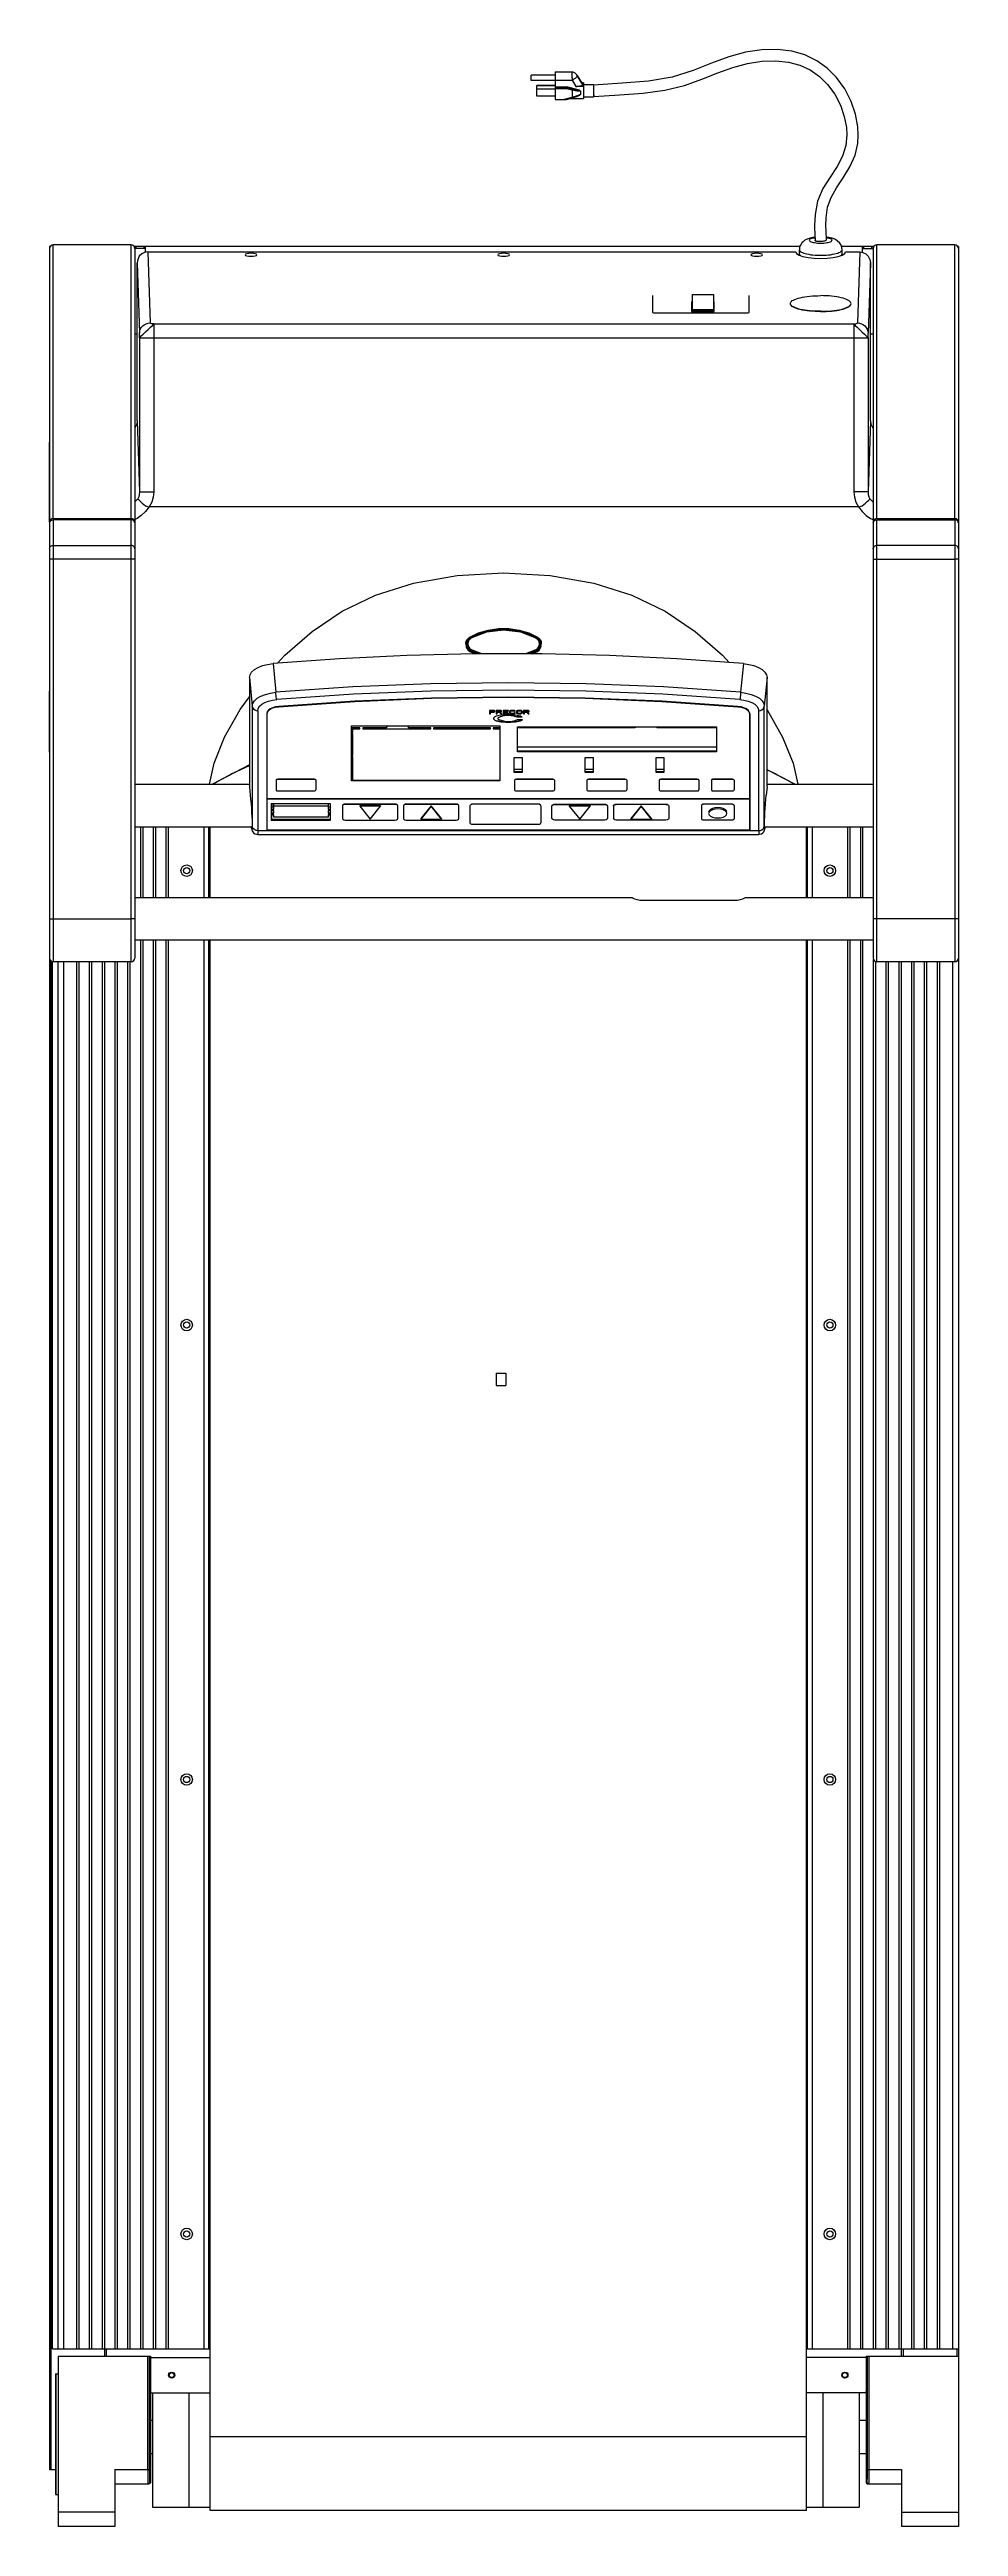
# Model space of a CAD drawing. Header units: millimetres. Extents: x 29224 to 62779, y 35576 to 54938.
# Drawn here: x 31325 to 32058, y 39021 to 41019 of the extents above; entities that cross this region are included whole.
import ezdxf
from ezdxf.enums import TextEntityAlignment as Align

# ---------------------------------------------------------------- set-up
doc = ezdxf.new("R2010")
doc.units = ezdxf.units.MM
doc.styles.get("Standard").update_dxf_attribs({"font": 'Arial.ttf'})

# ---------------------------------------------------------------- blocks, each defined once
blk = doc.blocks.new('A$C7A760DD3')
at = {"linetype": 'Continuous'}
for p, q in [((0, 158.9), (0, 1998.2)), ((0, 1998.2), (45.8, 1998.2)), ((45.8, 1986.7), (0, 1986.7)), ((45.8, 1952.3), (45.8, 1998.2)), ((109.4, 1982.7), (80.2, 1982.7)), ((80.2, 1890.5), (80.2, 1982.7)), ((122.6, 1982.7), (109.4, 1982.7)), ((109.4, 1890.5), (109.4, 1982.7)), ((122.6, 1985.4), (122.6, 718.6)), ((122.6, 1985.4), (603.7, 1985.4)), ((603.7, 1985.4), (603.7, 718.6)), ((620.9, 1982.7), (603.7, 1982.7)), ((650.1, 1982.7), (620.9, 1982.7)), ((620.9, 1890.5), (620.9, 1982.7)), ((650.1, 1890.5), (650.1, 1982.7)), ((680.5, 1998.2), (726.3, 1998.2)), ((680.5, 1952.3), (680.5, 1998.2)), ((680.5, 1986.7), (726.3, 1986.7)), ((726.3, 1860.7), (726.3, 1998.2)), ((73.1, 1963.8), (45.8, 1963.8)), ((72.3, 1959.2), (72.4, 1959.9)), ((72.3, 1958.4), (72.3, 1959.2)), ((72.3, 1957.6), (72.3, 1958.4)), ((72.4, 1962.9), (72.5, 1963.1)), ((72.4, 1962.7), (72.4, 1962.9)), ((72.4, 1962.5), (72.4, 1962.7)), ((72.4, 1962.2), (72.4, 1962.5)), ((72.4, 1961.8), (72.4, 1962.2)), ((72.4, 1961.2), (72.4, 1961.8)), ((72.4, 1960.6), (72.4, 1961.2)), ((72.4, 1959.9), (72.4, 1960.6)), ((72.6, 1963.8), (72.5, 1963.8)), ((72.5, 1963.8), (72.5, 1963.8)), ((72.5, 1963.8), (72.5, 1963.8)), ((72.5, 1963.8), (72.5, 1963.8)), ((72.5, 1963.7), (72.5, 1963.8)), ((72.5, 1963.7), (72.5, 1963.7)), ((72.5, 1963.7), (72.5, 1963.7)), ((72.5, 1963.7), (72.5, 1963.7)), ((72.5, 1963.6), (72.5, 1963.7)), ((72.5, 1963.6), (72.5, 1963.6)), ((72.5, 1963.5), (72.5, 1963.6)), ((72.5, 1963.5), (72.5, 1963.5)), ((72.5, 1963.4), (72.5, 1963.5)), ((72.5, 1963.4), (72.5, 1963.4)), ((72.5, 1963.3), (72.5, 1963.4)), ((72.5, 1963.2), (72.5, 1963.3)), ((72.5, 1963.2), (72.5, 1963.2)), ((72.5, 1963.1), (72.5, 1963.2)), ((72.6, 1963.8), (72.6, 1963.8)), ((72.7, 1963.8), (72.6, 1963.8)), ((72.7, 1963.8), (72.7, 1963.8)), ((72.8, 1963.8), (72.7, 1963.8)), ((72.8, 1963.8), (72.8, 1963.8)), ((72.9, 1963.7), (72.8, 1963.8)), ((72.9, 1963.7), (72.9, 1963.7)), ((73, 1963.7), (72.9, 1963.7)), ((73, 1963.7), (73, 1963.7)), ((73.1, 1963.7), (73, 1963.7)), ((73.1, 1963.8), (73.1, 1963.8)), ((73.2, 1963.8), (73.1, 1963.8)), ((73.1, 1963.7), (73.1, 1963.7)), ((73.2, 1963.6), (73.1, 1963.7)), ((73.2, 1963.8), (73.2, 1963.8)), ((73.3, 1963.8), (73.2, 1963.8)), ((73.2, 1963.6), (73.2, 1963.6)), ((73.2, 1963.6), (73.2, 1963.6)), ((73.3, 1963.6), (73.2, 1963.6)), ((73.3, 1963.8), (73.3, 1963.8)), ((73.4, 1963.8), (73.3, 1963.8)), ((73.3, 1963.6), (73.3, 1963.6)), ((73.4, 1963.5), (73.3, 1963.6)), ((73.4, 1963.7), (73.4, 1963.8)), ((73.5, 1963.7), (73.4, 1963.7)), ((73.4, 1963.5), (73.4, 1963.5)), ((73.4, 1963.5), (73.4, 1963.5)), ((73.5, 1963.4), (73.4, 1963.5)), ((73.5, 1963.7), (73.5, 1963.7)), ((73.6, 1963.7), (73.5, 1963.7)), ((73.5, 1963.4), (73.5, 1963.4)), ((73.5, 1963.4), (73.5, 1963.4)), ((73.6, 1963.3), (73.5, 1963.4)), ((73.6, 1963.7), (73.6, 1963.7)), ((73.6, 1963.7), (73.6, 1963.7)), ((73.7, 1963.6), (73.6, 1963.7)), ((73.6, 1963.3), (73.6, 1963.3)), ((73.6, 1963.3), (73.6, 1963.3)), ((73.7, 1963.2), (73.6, 1963.3)), ((73.7, 1963.6), (73.7, 1963.6)), ((73.8, 1963.6), (73.7, 1963.6)), ((73.7, 1963.2), (73.7, 1963.2)), ((73.7, 1963.1), (73.7, 1963.2)), ((73.7, 1963.1), (73.7, 1963.1)), ((73.8, 1963.1), (73.7, 1963.1)), ((73.7, 1959.9), (73.8, 1960.4)), ((73.7, 1959.3), (73.7, 1959.9)), ((73.7, 1958.7), (73.7, 1959.3)), ((73.7, 1958), (73.7, 1958.7)), ((73.8, 1963.6), (73.8, 1963.6)), ((73.9, 1963.6), (73.8, 1963.6)), ((73.8, 1963), (73.8, 1963.1)), ((73.8, 1963), (73.8, 1963)), ((73.8, 1962.9), (73.8, 1963)), ((73.8, 1962.9), (73.8, 1962.9)), ((73.9, 1962.8), (73.8, 1962.9)), ((73.8, 1962), (73.9, 1962)), ((73.8, 1961.9), (73.8, 1962)), ((73.8, 1961.9), (73.8, 1961.9)), ((73.8, 1961.8), (73.8, 1961.9)), ((73.8, 1961.6), (73.8, 1961.8)), ((73.8, 1961.5), (73.8, 1961.6)), ((73.8, 1961.3), (73.8, 1961.5)), ((73.8, 1961.1), (73.8, 1961.3)), ((73.8, 1960.8), (73.8, 1961.1)), ((73.8, 1960.4), (73.8, 1960.8)), ((73.9, 1963.5), (73.9, 1963.6)), ((73.9, 1963.5), (73.9, 1963.5)), ((74, 1963.5), (73.9, 1963.5)), ((73.9, 1962.8), (73.9, 1962.8)), ((73.9, 1962.7), (73.9, 1962.8)), ((73.9, 1962.7), (73.9, 1962.7)), ((73.9, 1962.6), (73.9, 1962.7)), ((73.9, 1962.6), (73.9, 1962.6)), ((73.9, 1962.6), (73.9, 1962.6)), ((73.9, 1962.5), (73.9, 1962.6)), ((73.9, 1962.5), (73.9, 1962.5)), ((73.9, 1962.4), (73.9, 1962.5)), ((73.9, 1962.4), (73.9, 1962.4)), ((73.9, 1962.4), (73.9, 1962.4)), ((73.9, 1962.4), (73.9, 1962.4)), ((73.9, 1962.4), (73.9, 1962.4)), ((73.9, 1962.4), (73.9, 1962.4)), ((73.9, 1962.3), (73.9, 1962.4)), ((74.5, 1962.4), (73.9, 1962.4)), ((73.9, 1962.3), (73.9, 1962.3)), ((73.9, 1962.3), (73.9, 1962.3)), ((73.9, 1962.2), (73.9, 1962.3)), ((73.9, 1962.2), (73.9, 1962.2)), ((73.9, 1962.2), (73.9, 1962.2)), ((73.9, 1962.1), (73.9, 1962.2)), ((73.9, 1962), (73.9, 1962.1)), ((74, 1963.4), (74, 1963.5)), ((74, 1963.4), (74, 1963.4)), ((74.1, 1963.4), (74, 1963.4)), ((74.1, 1963.3), (74.1, 1963.4)), ((74.1, 1963.3), (74.1, 1963.3)), ((74.2, 1963.3), (74.1, 1963.3)), ((74.2, 1963.2), (74.2, 1963.3)), ((74.2, 1963.2), (74.2, 1963.2)), ((74.3, 1963.1), (74.2, 1963.2)), ((74.3, 1963.1), (74.3, 1963.1)), ((74.3, 1963.1), (74.3, 1963.1)), ((74.3, 1963), (74.3, 1963.1)), ((74.3, 1963), (74.3, 1963)), ((74.4, 1962.9), (74.3, 1963)), ((74.4, 1962.9), (74.4, 1962.9)), ((74.4, 1962.8), (74.4, 1962.9)), ((74.4, 1962.8), (74.4, 1962.8)), ((74.4, 1962.7), (74.4, 1962.8)), ((74.4, 1962.7), (74.4, 1962.7)), ((74.4, 1962.6), (74.4, 1962.7)), ((74.5, 1962.6), (74.4, 1962.6)), ((74.5, 1962.6), (74.5, 1962.6)), ((74.5, 1962.5), (74.5, 1962.6)), ((74.5, 1962.5), (74.5, 1962.5)), ((74.5, 1962.4), (74.5, 1962.5)), ((74.5, 1860.7), (74.5, 1962.4)), ((651.9, 1962.9), (652, 1962.9)), ((651.9, 1962.8), (651.9, 1962.9)), ((651.9, 1962.8), (651.9, 1962.8)), ((651.9, 1962.7), (651.9, 1962.8)), ((651.9, 1962.7), (651.9, 1962.7)), ((651.9, 1962.6), (651.9, 1962.7)), ((651.9, 1962.6), (651.9, 1962.6)), ((651.9, 1962.6), (651.9, 1962.6)), ((651.9, 1962.5), (651.9, 1962.6)), ((651.9, 1962.5), (651.9, 1962.5)), ((651.9, 1962.4), (651.9, 1962.5)), ((651.9, 1860.7), (651.9, 1962.4)), ((651.9, 1962.4), (652.4, 1962.4)), ((652, 1963.1), (652.1, 1963.1)), ((652, 1963.1), (652, 1963.1)), ((652, 1963), (652, 1963.1)), ((652, 1963), (652, 1963)), ((652, 1962.9), (652, 1963)), ((652.1, 1963.3), (652.2, 1963.3)), ((652.1, 1963.2), (652.1, 1963.3)), ((652.1, 1963.2), (652.1, 1963.2)), ((652.1, 1963.1), (652.1, 1963.2)), ((652.2, 1963.4), (652.3, 1963.4)), ((652.2, 1963.3), (652.2, 1963.4)), ((652.2, 1963.3), (652.2, 1963.3)), ((652.3, 1963.5), (652.4, 1963.5)), ((652.3, 1963.4), (652.3, 1963.5)), ((652.3, 1963.4), (652.3, 1963.4)), ((652.4, 1963.5), (652.5, 1963.6)), ((652.4, 1963.5), (652.4, 1963.5)), ((652.4, 1962.8), (652.5, 1962.8)), ((652.4, 1962.7), (652.4, 1962.8)), ((652.4, 1962.7), (652.4, 1962.7)), ((652.4, 1962.6), (652.4, 1962.7)), ((652.4, 1962.6), (652.4, 1962.6)), ((652.4, 1962.6), (652.4, 1962.6)), ((652.4, 1962.5), (652.4, 1962.6)), ((652.4, 1962.5), (652.4, 1962.5)), ((652.4, 1962.4), (652.4, 1962.5)), ((652.4, 1962.4), (652.4, 1962.4)), ((652.4, 1962.4), (652.4, 1962.4)), ((652.4, 1962.4), (652.4, 1962.4)), ((652.4, 1962.4), (652.4, 1962.4)), ((652.4, 1962.4), (652.4, 1962.4)), ((652.4, 1962.3), (652.4, 1962.4)), ((652.4, 1962.3), (652.4, 1962.3)), ((652.4, 1962.3), (652.4, 1962.3)), ((652.4, 1962.2), (652.4, 1962.3)), ((652.4, 1962.2), (652.4, 1962.2)), ((652.5, 1962.2), (652.4, 1962.2)), ((652.5, 1963.6), (652.6, 1963.6)), ((652.5, 1963.6), (652.5, 1963.6)), ((652.5, 1963.6), (652.5, 1963.6)), ((652.5, 1963), (652.6, 1963.1)), ((652.5, 1963), (652.5, 1963)), ((652.5, 1962.9), (652.5, 1963)), ((652.5, 1962.9), (652.5, 1962.9)), ((652.5, 1962.8), (652.5, 1962.9)), ((652.5, 1962.1), (652.5, 1962.2)), ((652.5, 1962), (652.5, 1962.1)), ((652.5, 1962), (652.5, 1962)), ((652.5, 1961.9), (652.5, 1962)), ((652.5, 1961.9), (652.5, 1961.9)), ((652.5, 1961.8), (652.5, 1961.9)), ((652.5, 1961.6), (652.5, 1961.8)), ((652.5, 1961.5), (652.5, 1961.6)), ((652.5, 1961.3), (652.5, 1961.5)), ((652.5, 1961.1), (652.5, 1961.3)), ((652.5, 1960.8), (652.5, 1961.1)), ((652.6, 1960.4), (652.5, 1960.8)), ((652.6, 1963.6), (652.7, 1963.7)), ((652.6, 1963.6), (652.6, 1963.6)), ((652.6, 1963.2), (652.7, 1963.2)), ((652.6, 1963.1), (652.6, 1963.2)), ((652.6, 1963.1), (652.6, 1963.1)), ((652.6, 1963.1), (652.6, 1963.1)), ((652.6, 1959.9), (652.6, 1960.4)), ((652.6, 1959.3), (652.6, 1959.9)), ((652.6, 1958.5), (652.6, 1959.3)), ((652.6, 1957.5), (652.6, 1958.5)), ((652.7, 1963.7), (652.8, 1963.7)), ((652.7, 1963.7), (652.7, 1963.7)), ((652.7, 1963.3), (652.8, 1963.4)), ((652.7, 1963.3), (652.7, 1963.3)), ((652.7, 1963.3), (652.7, 1963.3)), ((652.7, 1963.2), (652.7, 1963.3)), ((652.8, 1963.7), (652.9, 1963.7)), ((652.8, 1963.7), (652.8, 1963.7)), ((652.8, 1963.4), (652.9, 1963.4)), ((652.8, 1963.4), (652.8, 1963.4)), ((652.9, 1963.8), (653, 1963.8)), ((652.9, 1963.7), (652.9, 1963.8)), ((652.9, 1963.7), (652.9, 1963.7)), ((652.9, 1963.5), (653, 1963.5)), ((652.9, 1963.5), (652.9, 1963.5)), ((652.9, 1963.4), (652.9, 1963.5)), ((653, 1963.8), (653.1, 1963.8)), ((653, 1963.8), (653, 1963.8)), ((653, 1963.6), (653.1, 1963.6)), ((653, 1963.6), (653, 1963.6)), ((653, 1963.5), (653, 1963.6)), ((653.1, 1963.8), (653.2, 1963.8)), ((653.1, 1963.8), (653.1, 1963.8)), ((653.1, 1963.6), (653.2, 1963.6)), ((653.1, 1963.6), (653.1, 1963.6)), ((653.2, 1963.8), (653.2, 1963.8)), ((680.5, 1963.8), (653.2, 1963.8)), ((653.2, 1963.7), (653.3, 1963.7)), ((653.2, 1963.6), (653.2, 1963.7)), ((653.3, 1963.7), (653.4, 1963.7)), ((653.3, 1963.7), (653.3, 1963.7)), ((653.3, 1963.7), (653.3, 1963.7)), ((653.4, 1963.7), (653.5, 1963.8)), ((653.4, 1963.7), (653.4, 1963.7)), ((653.5, 1963.8), (653.6, 1963.8)), ((653.5, 1963.8), (653.5, 1963.8)), ((653.6, 1963.8), (653.7, 1963.8)), ((653.6, 1963.8), (653.6, 1963.8)), ((653.7, 1963.8), (653.8, 1963.8)), ((653.7, 1963.8), (653.7, 1963.8)), ((653.8, 1963.8), (653.8, 1963.8)), ((653.8, 1963.8), (653.8, 1963.8)), ((653.8, 1963.8), (653.8, 1963.8)), ((653.8, 1963.7), (653.8, 1963.8)), ((653.8, 1963.7), (653.8, 1963.7)), ((653.8, 1963.7), (653.8, 1963.7)), ((653.8, 1963.7), (653.8, 1963.7)), ((653.8, 1963.6), (653.8, 1963.7)), ((653.8, 1963.6), (653.8, 1963.6)), ((653.8, 1963.5), (653.8, 1963.6)), ((653.8, 1963.5), (653.8, 1963.5)), ((653.8, 1963.4), (653.8, 1963.5)), ((653.8, 1963.4), (653.8, 1963.4)), ((653.8, 1963.3), (653.8, 1963.4)), ((653.9, 1963.2), (653.8, 1963.3)), ((653.9, 1963.2), (653.9, 1963.2)), ((653.9, 1963), (653.9, 1963.2)), ((653.9, 1962.8), (653.9, 1963)), ((653.9, 1962.6), (653.9, 1962.8)), ((653.9, 1962.4), (653.9, 1962.6)), ((653.9, 1962), (653.9, 1962.4)), ((653.9, 1961.7), (653.9, 1962)), ((653.9, 1961.1), (653.9, 1961.7)), ((654, 1960.3), (653.9, 1961.1)), ((654, 1959.2), (654, 1960.3)), ((654, 1957.8), (654, 1959.2)), ((728.5, 1972.4), (726.3, 1972.4)), ((727.8, 1972.4), (727.8, 1875)), ((728.1, 1875), (728.1, 1972.4)), ((728.2, 1972.4), (728.2, 1875)), ((728.5, 1875), (728.5, 1972.4)), ((73.7, 1952.3), (45.8, 1952.3)), ((72.3, 1956.7), (72.3, 1957.6)), ((72.3, 1955.6), (72.3, 1956.7)), ((72.3, 1954.4), (72.3, 1955.6)), ((72.3, 1953.3), (72.3, 1954.4)), ((72.3, 1860.7), (72.3, 1953.3)), ((73.7, 1957.3), (73.7, 1958)), ((73.7, 1956.6), (73.7, 1957.3)), ((73.7, 1955.6), (73.7, 1956.6)), ((73.7, 1954.6), (73.7, 1955.6)), ((73.7, 1953.6), (73.7, 1954.6)), ((73.7, 1952.5), (73.7, 1953.6)), ((73.7, 1860.7), (73.7, 1952.5)), ((80.2, 1939.4), (74.5, 1939.3)), ((651.9, 1939.4), (650.1, 1939.4)), ((652.6, 1956.2), (652.6, 1957.5)), ((652.7, 1954.6), (652.6, 1956.2)), ((652.7, 1953), (652.7, 1954.6)), ((652.7, 1953), (652.7, 1860.7)), ((680.5, 1952.3), (652.7, 1952.3)), ((654, 1956), (654, 1957.8)), ((654, 1954), (654, 1956)), ((654, 1952.3), (654, 1954)), ((654, 1952.3), (654, 1860.7)), ((733.2, 1952.3), (728.4, 1952.3)), ((731.8, 1952.3), (731.8, 735.4)), ((733.2, 158.9), (733.2, 1952.3)), ((122.6, 1925.9), (603.7, 1925.9)), ((80.2, 1912.4), (74.5, 1912.5)), ((651.9, 1912.4), (650.1, 1912.4)), ((73.8, 1860.7), (73.8, 1892.2)), ((73.8, 1892.2), (73.8, 1891.9)), ((73.8, 1891.7), (73.8, 1892.2)), ((73.8, 1891.9), (73.8, 1891.8)), ((73.8, 1891.8), (73.8, 1891.6)), ((73.8, 1891.6), (73.8, 1891.4)), ((73.8, 1891.4), (73.9, 1891.2)), ((73.9, 1891.2), (73.9, 1891)), ((73.9, 1891), (73.9, 1890.8)), ((73.9, 1890.8), (73.9, 1890.6)), ((73.9, 1890.6), (74, 1890.4)), ((74, 1890.4), (74, 1890.3)), ((74, 1890.3), (74.1, 1890.1)), ((74.1, 1890.1), (74.1, 1889.9)), ((74.1, 1889.9), (74.2, 1889.7)), ((74.2, 1889.7), (74.2, 1889.6)), ((74.2, 1889.6), (74.3, 1889.4)), ((74.3, 1889.4), (74.3, 1889.2)), ((74.3, 1889.2), (74.4, 1889.1)), ((74.4, 1889.1), (74.4, 1888.9)), ((74.4, 1888.9), (74.5, 1888.9)), ((74.5, 1890.5), (122.6, 1890.5)), ((651.9, 1890.5), (603.7, 1890.5)), ((652, 1889.2), (651.9, 1889.1)), ((651.9, 1889.1), (651.9, 1888.9)), ((651.9, 1888.9), (651.9, 1888.9)), ((652.1, 1889.4), (652, 1889.2)), ((652.2, 1889.7), (652.1, 1889.6)), ((652.1, 1889.6), (652.1, 1889.4)), ((652.3, 1890.1), (652.2, 1889.9)), ((652.2, 1889.9), (652.2, 1889.7)), ((652.4, 1890.6), (652.3, 1890.4)), ((652.3, 1890.4), (652.3, 1890.3)), ((652.3, 1890.3), (652.3, 1890.1)), ((652.5, 1891.2), (652.4, 1891)), ((652.4, 1891), (652.4, 1890.8)), ((652.4, 1890.8), (652.4, 1890.6)), ((652.5, 1891.7), (652.5, 1892.2)), ((652.5, 1892.2), (652.5, 1891.9)), ((652.5, 1860.7), (652.5, 1892.2)), ((652.5, 1891.9), (652.5, 1891.8)), ((652.5, 1891.8), (652.5, 1891.6)), ((652.5, 1891.6), (652.5, 1891.4)), ((652.5, 1891.4), (652.5, 1891.2)), ((74.5, 1860.7), (0, 1860.7)), ((1.4, 1855), (1.4, 1860.7)), ((44.5, 1855), (44.5, 1860.7)), ((45.8, 1860.7), (45.8, 1855)), ((74.5, 1861.8), (122.6, 1861.8)), ((651.9, 1861.8), (603.7, 1861.8)), ((726.3, 1860.7), (651.9, 1860.7)), ((687.4, 1860.7), (687.4, 1855)), ((688.7, 1860.7), (688.7, 1855)), ((728.5, 1875), (726.3, 1875)), ((122.6, 1855), (0, 1855)), ((4.6, 1855), (4.6, 735.8)), ((15.1, 1855), (15.1, 735.8)), ((17, 1855), (17, 735.8)), ((25.4, 1855), (25.4, 735.8)), ((27.3, 1855), (27.3, 735.8)), ((35.7, 1855), (35.7, 735.8)), ((37.6, 1855), (37.6, 735.8)), ((46, 1855), (46, 735.8)), ((47.9, 1855), (47.9, 735.8)), ((56.3, 1855), (56.3, 735.8)), ((58.2, 1855), (58.2, 735.8)), ((66.6, 1855), (66.6, 735.7)), ((68.5, 1855), (68.5, 734)), ((77, 1855), (77, 718.6)), ((78.8, 1855), (78.8, 718.6)), ((87.3, 1855), (87.3, 718.6)), ((89.2, 1855), (89.2, 718.6)), ((117.8, 1855), (117.8, 718.6)), ((121.7, 1855), (121.7, 718.6)), ((730.9, 1855), (603.7, 1855)), ((604.7, 1855), (604.7, 718.6)), ((608.6, 1855), (608.6, 718.6)), ((637.2, 1855), (637.2, 718.6)), ((639.1, 1855), (639.1, 718.6)), ((647.5, 1855), (647.5, 718.6)), ((649.4, 1855), (649.4, 718.6)), ((657.8, 1855), (657.8, 718.6)), ((659.7, 1855), (659.7, 718.6)), ((668.1, 1855), (668.1, 735.8)), ((670, 1855), (670, 735.8)), ((678.4, 1855), (678.4, 735.8)), ((680.3, 1855), (680.3, 735.8)), ((688.7, 1855), (688.7, 735.8)), ((690.6, 1855), (690.6, 735.8)), ((699, 1855), (699, 735.8)), ((700.9, 1855), (700.9, 735.8)), ((709.3, 1855), (709.3, 735.8)), ((711.2, 1855), (711.2, 735.8)), ((721.7, 1855), (721.7, 735.8)), ((726.3, 1855), (726.3, 735.8)), ((730.9, 1855), (730.9, 735.8)), ((372.8, 1077.7), (365.1, 1077.7)), ((365.1, 1067.8), (365.1, 1077.7)), ((372.8, 1067.8), (365.1, 1067.8)), ((372.8, 1067.8), (372.8, 1077.7)), ((2.9, 379.4), (2.9, 735.8)), ((65.9, 735.8), (2.9, 735.8)), ((65.9, 735.8), (65.9, 379.4)), ((68.7, 158.9), (68.7, 733)), ((664.5, 158.9), (664.5, 733)), ((730.3, 735.8), (667.3, 735.8)), ((667.3, 735.8), (667.3, 379.4)), ((730.3, 379.4), (730.3, 735.8)), ((0, 701.4), (68.7, 701.4)), ((68.7, 718.6), (664.5, 718.6)), ((664.5, 701.4), (667.3, 701.4)), ((733.2, 701.4), (667.3, 701.4)), ((68.7, 684.3), (171.8, 684.3)), ((77, 684.3), (77, 627)), ((78.8, 684.3), (78.8, 627)), ((87.3, 684.3), (87.3, 627)), ((89.2, 684.3), (89.2, 627)), ((117.8, 684.3), (117.8, 627)), ((121.7, 684.3), (121.7, 627)), ((122.6, 684.3), (122.6, 627)), ((171.8, 684.3), (172.1, 684.4)), ((172.1, 684.4), (173, 684.8)), ((173, 684.8), (174.3, 685.4)), ((174.3, 685.4), (176.1, 686)), ((176.1, 686), (178.3, 686.5)), ((178.3, 686.5), (180.4, 686.6)), ((180.4, 686.6), (254.9, 686.6)), ((254.9, 686.6), (257.1, 686.5)), ((257.1, 686.5), (259.2, 686)), ((259.2, 686), (261, 685.4)), ((261, 685.4), (262.4, 684.8)), ((262.4, 684.8), (263.2, 684.4)), ((263.2, 684.4), (263.5, 684.3)), ((263.5, 684.3), (664.5, 684.3)), ((603.7, 684.3), (603.7, 627)), ((604.7, 684.3), (604.7, 627)), ((608.6, 684.3), (608.6, 627)), ((637.2, 684.3), (637.2, 627)), ((639.1, 684.3), (639.1, 627)), ((647.5, 684.3), (647.5, 627)), ((649.4, 684.3), (649.4, 627)), ((657.8, 684.3), (657.8, 627)), ((659.7, 684.3), (659.7, 627)), ((156.4, 627), (68.7, 627)), ((156, 627.7), (155.8, 627)), ((156, 628), (155.9, 627)), ((156.3, 628.8), (156, 628)), ((156.1, 628.4), (156, 627.7)), ((156.2, 629), (156.1, 628.4)), ((156.1, 627.2), (156.3, 627.6)), ((156.1, 627), (156.1, 627.2)), ((156.4, 629.6), (156.2, 629)), ((156.4, 628.8), (156.3, 628.8)), ((156.3, 627.6), (156.4, 627.1)), ((156.4, 621.8), (156.3, 618.9)), ((156.6, 630.2), (156.4, 629.6)), ((156.5, 628), (156.4, 628.8)), ((156.4, 627.1), (156.5, 626)), ((156.5, 624.2), (156.4, 621.8)), ((156.6, 626.5), (156.5, 628)), ((156.5, 626), (156.5, 624.2)), ((157, 631), (156.6, 630.2)), ((156.9, 627.6), (156.6, 626.5)), ((156.6, 626.5), (156.6, 529.8)), ((157.6, 628.6), (156.9, 627.6)), ((157.8, 631.9), (157, 631)), ((158.6, 629.4), (157.6, 628.6)), ((158.9, 632.7), (157.8, 631.9)), ((159.8, 629.9), (158.6, 629.4)), ((160.4, 633.1), (158.9, 632.7)), ((161.1, 630.1), (159.8, 629.9)), ((160.9, 633.2), (160.4, 633.1)), ((161, 633), (160.9, 633.2)), ((565.4, 633.2), (160.9, 633.2)), ((161.1, 632), (161, 633)), ((161.1, 630.1), (161.1, 632)), ((161.1, 630.1), (161.1, 533.4)), ((565.2, 630.1), (161.1, 630.1)), ((168.4, 536), (168.4, 629.7)), ((557.9, 629.7), (168.4, 629.7)), ((168.4, 629.6), (168.4, 535.6)), ((557.9, 629.6), (168.4, 629.6)), ((181.3, 621), (181, 620.5)), ((181, 609.9), (181, 620.5)), ((182, 621.4), (181.3, 621)), ((183.1, 621.5), (182, 621.4)), ((205.3, 621.5), (183.1, 621.5)), ((191.9, 619.8), (189.9, 619.2)), ((194.2, 619.9), (191.9, 619.8)), ((196.4, 619.8), (194.2, 619.9)), ((198.5, 619.2), (196.4, 619.8)), ((206.3, 621.4), (205.3, 621.5)), ((207.1, 621), (206.3, 621.4)), ((207.4, 620.5), (207.1, 621)), ((207.4, 609.9), (207.4, 620.5)), ((233.7, 620.4), (234, 621)), ((233.7, 610.1), (233.7, 620.4)), ((234, 621), (234.9, 621.4)), ((234.9, 621.4), (236, 621.6)), ((236, 621.6), (276.1, 621.6)), ((247.7, 620.4), (247.7, 620.8)), ((247.7, 620.8), (256, 610.5)), ((264.4, 620.8), (247.7, 620.8)), ((247.7, 620.4), (256, 610.1)), ((256, 610.5), (264.4, 620.8)), ((256, 610.1), (264.4, 620.4)), ((264.4, 620.4), (264.4, 620.8)), ((276.1, 621.6), (277.2, 621.4)), ((277.2, 621.4), (278.1, 621)), ((278.1, 621), (278.4, 620.4)), ((278.4, 610.1), (278.4, 620.4)), ((283.2, 620.4), (283.5, 621)), ((283.2, 610.1), (283.2, 620.4)), ((283.5, 621), (284.3, 621.4)), ((284.3, 621.4), (285.5, 621.6)), ((285.5, 621.6), (325.6, 621.6)), ((305.5, 620.9), (297.2, 610.5)), ((313.9, 610.5), (305.5, 620.9)), ((325.6, 621.6), (326.7, 621.4)), ((326.7, 621.4), (327.6, 621)), ((327.6, 621), (327.9, 620.4)), ((327.9, 620.4), (327.9, 610.1)), ((337.1, 624.4), (336.8, 623.8)), ((336.8, 610), (336.8, 623.8)), ((338, 624.8), (337.1, 624.4)), ((339.1, 624.9), (338, 624.8)), ((391.8, 624.9), (339.1, 624.9)), ((392.9, 624.8), (391.8, 624.9)), ((393.8, 624.4), (392.9, 624.8)), ((394.1, 623.8), (393.8, 624.4)), ((394.1, 610), (394.1, 623.8)), ((403.3, 621), (403, 620.4)), ((403, 620.4), (403, 610.1)), ((404.2, 621.4), (403.3, 621)), ((405.3, 621.6), (404.2, 621.4)), ((445.4, 621.6), (405.3, 621.6)), ((417, 620.4), (417, 620.8)), ((417, 620.8), (425.4, 610.5)), ((433.7, 620.8), (417, 620.8)), ((417, 620.4), (425.4, 610.1)), ((425.4, 610.5), (433.7, 620.8)), ((425.4, 610.1), (433.7, 620.4)), ((433.7, 620.4), (433.7, 620.8)), ((446.6, 621.4), (445.4, 621.6)), ((447.4, 621), (446.6, 621.4)), ((447.7, 620.4), (447.4, 621)), ((447.7, 610.1), (447.7, 620.4)), ((452.6, 621), (452.3, 620.4)), ((452.3, 620.4), (452.3, 610.1)), ((453.4, 621.4), (452.6, 621)), ((454.6, 621.6), (453.4, 621.4)), ((494.7, 621.6), (454.6, 621.6)), ((474.6, 620.9), (466.3, 610.5)), ((483, 610.5), (474.6, 620.9)), ((495.8, 621.4), (494.7, 621.6)), ((496.7, 621), (495.8, 621.4)), ((497, 620.4), (496.7, 621)), ((497, 610.1), (497, 620.4)), ((506.6, 621.8), (506.6, 608.5)), ((554.5, 621.8), (506.6, 621.8)), ((554.5, 621.3), (506.7, 621.3)), ((506.7, 621), (506.7, 617)), ((553.9, 621), (506.7, 621)), ((553.9, 621), (553.9, 617)), ((554.5, 608.5), (554.5, 621.8)), ((557.9, 536), (557.9, 629.7)), ((557.9, 535.6), (557.9, 629.6)), ((565.2, 632), (565.3, 633)), ((565.2, 630.1), (565.2, 632)), ((565.2, 630.1), (566.5, 629.9)), ((565.2, 533.4), (565.2, 630.1)), ((565.3, 633), (565.4, 633.2)), ((566.2, 633.1), (565.4, 633.2)), ((567.5, 632.7), (566.2, 633.1)), ((566.5, 629.9), (567.7, 629.4)), ((568.6, 631.9), (567.5, 632.7)), ((567.7, 629.4), (568.7, 628.6)), ((569.3, 631), (568.6, 631.9)), ((568.7, 628.6), (569.4, 627.6)), ((569.7, 630.2), (569.3, 631)), ((569.4, 627.6), (569.7, 626.5)), ((570, 629.6), (569.7, 630.2)), ((569.7, 626.5), (569.8, 628)), ((569.7, 529.8), (569.7, 626.5)), ((569.8, 628), (569.9, 628.8)), ((569.8, 626), (569.9, 627.1)), ((569.8, 624.2), (569.8, 626)), ((569.9, 621.8), (569.8, 624.2)), ((569.9, 628.8), (570, 628.8)), ((569.9, 627.1), (570, 627.6)), ((664.5, 627), (569.9, 627)), ((570, 618.9), (569.9, 621.8)), ((570.1, 629), (570, 629.6)), ((570, 628.8), (570.3, 628)), ((570, 627.6), (570.2, 627.2)), ((570.2, 628.3), (570.1, 629)), ((570.4, 627.6), (570.2, 628.3)), ((570.2, 627.2), (570.3, 627)), ((570.3, 628), (570.4, 627)), ((570.5, 627), (570.4, 627.6)), ((154.3, 594.8), (155, 601.5)), ((155.3, 604.8), (155, 601.5)), ((155.6, 608.4), (155.3, 604.8)), ((155.9, 612), (155.6, 608.4)), ((156.1, 615.6), (155.9, 612)), ((156.3, 618.9), (156.1, 615.6)), ((168.4, 604.4), (557.9, 604.4)), ((557.9, 604.4), (168.4, 604.4)), ((181, 609.9), (181.3, 609.4)), ((181.2, 609.5), (181.6, 609.1)), ((181.3, 609.4), (182, 609)), ((181.6, 609.1), (182.3, 608.9)), ((182, 609), (183.1, 608.9)), ((182.3, 608.9), (183.1, 608.8)), ((183.1, 608.8), (183.1, 608.9)), ((183.1, 608.9), (205.3, 608.9)), ((183.1, 608.8), (205.3, 608.8)), ((187.2, 617.4), (186.9, 616.3)), ((186.9, 616.3), (187.2, 615.1)), ((186.9, 615.3), (187.2, 614.2)), ((188.3, 618.4), (187.2, 617.4)), ((187.2, 615.1), (188.3, 614.1)), ((187.2, 614.2), (188.3, 613.1)), ((189.9, 619.2), (188.3, 618.4)), ((188.3, 614.1), (189.9, 613.3)), ((188.3, 613.1), (189.9, 612.3)), ((189.9, 613.3), (191.9, 612.8)), ((189.9, 612.3), (191.9, 611.8)), ((191.9, 612.8), (194.2, 612.6)), ((191.9, 611.8), (194.2, 611.6)), ((194.2, 612.6), (196.4, 612.8)), ((194.2, 611.6), (196.4, 611.8)), ((196.4, 612.8), (198.5, 613.3)), ((196.4, 611.8), (198.5, 612.3)), ((200.1, 618.4), (198.5, 619.2)), ((198.5, 613.3), (200.1, 614.1)), ((198.5, 612.3), (200.1, 613.1)), ((201.2, 617.4), (200.1, 618.4)), ((200.1, 614.1), (201.2, 615.1)), ((200.1, 613.1), (201.2, 614.2)), ((201.5, 616.3), (201.2, 617.4)), ((201.2, 615.1), (201.5, 616.3)), ((201.2, 614.2), (201.5, 615.3)), ((205.3, 608.9), (206.3, 609)), ((205.3, 608.8), (206.1, 608.9)), ((205.3, 608.8), (205.3, 608.9)), ((206.1, 608.9), (206.8, 609.1)), ((206.3, 609), (207.1, 609.4)), ((206.8, 609.1), (207.2, 609.5)), ((207.1, 609.4), (207.4, 609.9)), ((207.2, 609.5), (207.4, 609.9)), ((234, 609.6), (233.7, 610.1)), ((233.9, 609.5), (233.7, 610)), ((234.4, 609.2), (233.9, 609.5)), ((234.9, 609.1), (234, 609.6)), ((235.1, 608.9), (234.4, 609.2)), ((236, 609), (234.9, 609.1)), ((236, 608.8), (235.1, 608.9)), ((236, 608.8), (236, 609)), ((236, 609), (276.1, 609)), ((276.1, 608.8), (236, 608.8)), ((256, 610.1), (256, 610.5)), ((277.2, 609.1), (276.1, 609)), ((276.1, 608.8), (276.1, 609)), ((277, 608.9), (276.1, 608.8)), ((277.7, 609.2), (277, 608.9)), ((278.1, 609.6), (277.2, 609.1)), ((278.2, 609.5), (277.7, 609.2)), ((278.4, 610.1), (278.1, 609.6)), ((278.4, 610), (278.2, 609.5)), ((283.5, 609.6), (283.2, 610.1)), ((283.4, 609.5), (283.2, 610)), ((283.9, 609.2), (283.4, 609.5)), ((284.3, 609.1), (283.5, 609.6)), ((284.6, 608.9), (283.9, 609.2)), ((285.5, 609), (284.3, 609.1)), ((285.5, 608.8), (284.6, 608.9)), ((285.5, 608.8), (285.5, 609)), ((325.6, 609), (285.5, 609)), ((325.6, 608.8), (285.5, 608.8)), ((297.2, 610.1), (297.2, 610.5)), ((297.2, 610.5), (313.9, 610.5)), ((297.2, 610.1), (313.9, 610.1)), ((313.9, 610.1), (313.9, 610.5)), ((326.7, 609.1), (325.6, 609)), ((325.6, 608.8), (325.6, 609)), ((326.5, 608.9), (325.6, 608.8)), ((327.2, 609.2), (326.5, 608.9)), ((327.6, 609.6), (326.7, 609.1)), ((327.7, 609.5), (327.2, 609.2)), ((327.9, 610.1), (327.6, 609.6)), ((327.9, 610), (327.7, 609.5)), ((336.8, 610), (337.1, 609.5)), ((337, 609.5), (337.5, 609.2)), ((337.1, 609.5), (338, 609)), ((337.5, 609.2), (338.2, 608.9)), ((338, 609), (339.1, 608.9)), ((338.2, 608.9), (339.1, 608.8)), ((339.1, 608.8), (339.1, 608.9)), ((339.1, 608.9), (391.8, 608.9)), ((339.1, 608.8), (391.8, 608.8)), ((391.8, 608.9), (392.9, 609)), ((391.8, 608.8), (392.7, 608.9)), ((391.8, 608.8), (391.8, 608.9)), ((392.7, 608.9), (393.4, 609.2)), ((392.9, 609), (393.8, 609.5)), ((393.4, 609.2), (393.9, 609.5)), ((393.8, 609.5), (394.1, 610)), ((393.9, 609.5), (394.1, 610)), ((403, 610.1), (403.3, 609.6)), ((403, 610), (403.2, 609.5)), ((403.2, 609.5), (403.7, 609.2)), ((403.3, 609.6), (404.2, 609.1)), ((403.7, 609.2), (404.4, 608.9)), ((404.2, 609.1), (405.3, 609)), ((404.4, 608.9), (405.3, 608.8)), ((405.3, 608.8), (405.3, 609)), ((405.3, 609), (445.4, 609)), ((405.3, 608.8), (445.4, 608.8)), ((425.4, 610.1), (425.4, 610.5)), ((445.4, 609), (446.6, 609.1)), ((445.4, 608.8), (445.4, 609)), ((445.4, 608.8), (446.3, 608.9)), ((446.3, 608.9), (447, 609.2)), ((446.6, 609.1), (447.4, 609.6)), ((447, 609.2), (447.5, 609.5)), ((447.4, 609.6), (447.7, 610.1)), ((447.5, 609.5), (447.7, 610)), ((452.3, 610.1), (452.6, 609.6)), ((452.3, 610), (452.5, 609.5)), ((452.5, 609.5), (453, 609.2)), ((452.6, 609.6), (453.4, 609.1)), ((453, 609.2), (453.7, 608.9)), ((453.4, 609.1), (454.6, 609)), ((453.7, 608.9), (454.6, 608.8)), ((454.6, 608.8), (454.6, 609)), ((454.6, 609), (494.7, 609)), ((454.6, 608.8), (494.7, 608.8)), ((466.3, 610.1), (466.3, 610.5)), ((466.3, 610.5), (483, 610.5)), ((466.3, 610.1), (483, 610.1)), ((483, 610.1), (483, 610.5)), ((494.7, 609), (495.8, 609.1)), ((494.7, 608.8), (494.7, 609)), ((494.7, 608.8), (495.6, 608.9)), ((495.6, 608.9), (496.3, 609.2)), ((495.8, 609.1), (496.7, 609.6)), ((496.3, 609.2), (496.8, 609.5)), ((496.7, 609.6), (497, 610.1)), ((496.8, 609.5), (497, 610)), ((506.6, 608.5), (554.5, 608.5)), ((508.4, 617.3), (506.7, 617.3)), ((506.7, 617), (508.4, 617)), ((506.7, 615.8), (506.7, 614)), ((508.4, 615.8), (506.7, 615.8)), ((506.7, 614), (508.4, 614)), ((506.7, 612.9), (506.7, 608.5)), ((508.4, 612.9), (506.7, 612.9)), ((508.4, 610.9), (506.7, 610.9)), ((508.4, 617), (508.4, 619.2)), ((508.4, 619.2), (552.2, 619.2)), ((508.4, 614), (508.4, 615.8)), ((508.4, 608.5), (508.4, 612.9)), ((552.2, 610), (508.4, 610)), ((552.2, 619.2), (552.2, 617)), ((553.9, 617.3), (552.2, 617.3)), ((552.2, 617), (553.9, 617)), ((552.2, 615.8), (552.2, 614)), ((553.9, 615.8), (552.2, 615.8)), ((552.2, 614), (553.9, 614)), ((552.2, 612.9), (552.2, 608.5)), ((553.9, 612.9), (552.2, 612.9)), ((553.9, 610.9), (552.2, 610.9)), ((553.6, 610.9), (553.6, 608.5)), ((553.9, 615.8), (553.9, 614)), ((553.9, 612.9), (553.9, 608.5)), ((570.2, 615.6), (570, 618.9)), ((570.4, 612), (570.2, 615.6)), ((570.7, 608.4), (570.4, 612)), ((571, 604.8), (570.7, 608.4)), ((571.3, 601.5), (571, 604.8)), ((572, 594.8), (571.3, 601.5)), ((154.3, 592.6), (68.7, 592.6)), ((133.3, 575.6), (129.5, 592.6)), ((131.9, 592.6), (154.3, 581)), ((134.8, 591.2), (132.2, 592.6)), ((140.4, 588.1), (134.8, 591.2)), ((146.1, 585), (140.4, 588.1)), ((147.2, 584.4), (146.1, 585)), ((148.3, 583.9), (147.2, 584.4)), ((149.2, 583.5), (148.3, 583.9)), ((150, 583), (149.2, 583.5)), ((150.7, 582.7), (150, 583)), ((151.4, 582.4), (150.7, 582.7)), ((154.3, 581), (151.4, 582.4)), ((154.3, 594.8), (154.3, 506.6)), ((181.2, 597.7), (181, 597.3)), ((181, 589.4), (181, 597.3)), ((181, 589.5), (181.2, 589.2)), ((181, 589.4), (181.1, 589.2)), ((181.1, 589.2), (181.4, 588.9)), ((181.7, 597.9), (181.2, 597.7)), ((181.2, 589.2), (181.7, 588.9)), ((181.4, 588.9), (181.9, 588.8)), ((182.4, 598), (181.7, 597.9)), ((181.7, 588.9), (182.4, 588.8)), ((181.9, 588.8), (182.4, 588.7)), ((198, 598), (182.4, 598)), ((182.4, 588.7), (182.4, 588.8)), ((182.4, 588.8), (198, 588.8)), ((182.4, 588.7), (198, 588.7)), ((198.6, 597.9), (198, 598)), ((198, 588.8), (198.6, 588.9)), ((198, 588.7), (198.5, 588.8)), ((198, 588.7), (198, 588.8)), ((198.5, 588.8), (198.9, 588.9)), ((199.2, 597.7), (198.6, 597.9)), ((198.6, 588.9), (199.2, 589.2)), ((198.9, 588.9), (199.2, 589.2)), ((199.3, 597.3), (199.2, 597.7)), ((199.2, 589.2), (199.3, 589.5)), ((199.2, 589.2), (199.3, 589.4)), ((199.3, 589.4), (199.3, 597.3)), ((209.5, 597.7), (209.3, 597.3)), ((209.3, 589.4), (209.3, 597.3)), ((209.3, 589.5), (209.5, 589.2)), ((209.3, 589.4), (209.4, 589.2)), ((209.4, 589.2), (209.7, 588.9)), ((210, 597.9), (209.5, 597.7)), ((209.5, 589.2), (210, 588.9)), ((209.7, 588.9), (210.2, 588.8)), ((210.7, 598), (210, 597.9)), ((210, 588.9), (210.7, 588.8)), ((210.2, 588.8), (210.7, 588.7)), ((240, 598), (210.7, 598)), ((210.7, 588.7), (210.7, 588.8)), ((210.7, 588.8), (240, 588.8)), ((210.7, 588.7), (240, 588.7)), ((237.3, 582.9), (237.3, 571.3)), ((244.1, 582.9), (237.3, 582.9)), ((244.1, 582.5), (237.3, 582.5)), ((244.1, 580.5), (237.3, 580.5)), ((240.7, 597.9), (240, 598)), ((240, 588.8), (240.7, 588.9)), ((240, 588.7), (240.5, 588.8)), ((240, 588.7), (240, 588.8)), ((240.5, 588.8), (241, 588.9)), ((241.2, 597.7), (240.7, 597.9)), ((240.7, 588.9), (241.2, 589.2)), ((241, 588.9), (241.3, 589.2)), ((241.4, 597.3), (241.2, 597.7)), ((241.2, 589.2), (241.4, 589.5)), ((241.3, 589.2), (241.4, 589.4)), ((241.4, 589.4), (241.4, 597.3)), ((244.1, 571.3), (244.1, 582.9)), ((267.8, 597.7), (267.6, 597.3)), ((267.6, 589.4), (267.6, 597.3)), ((267.6, 589.5), (267.8, 589.2)), ((267.6, 589.4), (267.7, 589.2)), ((267.7, 589.2), (268, 588.9)), ((268.3, 597.9), (267.8, 597.7)), ((267.8, 589.2), (268.3, 588.9)), ((268, 588.9), (268.5, 588.8)), ((269, 598), (268.3, 597.9)), ((268.3, 588.9), (269, 588.8)), ((268.5, 588.8), (269, 588.7)), ((298.3, 598), (269, 598)), ((269, 588.7), (269, 588.8)), ((269, 588.8), (298.3, 588.8)), ((269, 588.7), (298.3, 588.7)), ((294.5, 582.9), (294.5, 571.3)), ((301.4, 582.9), (294.5, 582.9)), ((301.4, 582.5), (294.5, 582.5)), ((301.4, 580.5), (294.5, 580.5)), ((299, 597.9), (298.3, 598)), ((298.3, 588.8), (299, 588.9)), ((298.3, 588.7), (298.8, 588.8)), ((298.3, 588.7), (298.3, 588.8)), ((298.8, 588.8), (299.3, 588.9)), ((299.5, 597.7), (299, 597.9)), ((299, 588.9), (299.5, 589.2)), ((299.3, 588.9), (299.6, 589.2)), ((299.7, 597.3), (299.5, 597.7)), ((299.5, 589.2), (299.7, 589.5)), ((299.6, 589.2), (299.7, 589.4)), ((299.7, 589.4), (299.7, 597.3)), ((301.4, 571.3), (301.4, 582.9)), ((326.1, 597.7), (325.9, 597.3)), ((325.9, 589.4), (325.9, 597.3)), ((325.9, 589.5), (326.1, 589.2)), ((325.9, 589.4), (326, 589.2)), ((326, 589.2), (326.3, 588.9)), ((326.6, 597.9), (326.1, 597.7)), ((326.1, 589.2), (326.6, 588.9)), ((326.3, 588.9), (326.8, 588.8)), ((327.3, 598), (326.6, 597.9)), ((326.6, 588.9), (327.3, 588.8)), ((326.8, 588.8), (327.3, 588.7)), ((356.6, 598), (327.3, 598)), ((327.3, 588.7), (327.3, 588.8)), ((327.3, 588.8), (356.6, 588.8)), ((327.3, 588.7), (356.6, 588.7)), ((351.8, 582.9), (351.8, 571.3)), ((358.7, 582.9), (351.8, 582.9)), ((358.7, 582.5), (351.8, 582.5)), ((358.7, 580.5), (351.8, 580.5)), ((357.3, 597.9), (356.6, 598)), ((356.6, 588.8), (357.3, 588.9)), ((356.6, 588.7), (357.2, 588.8)), ((356.6, 588.7), (356.6, 588.8)), ((357.2, 588.8), (357.6, 588.9)), ((357.8, 597.7), (357.3, 597.9)), ((357.3, 588.9), (357.8, 589.2)), ((357.6, 588.9), (357.9, 589.2)), ((358, 597.3), (357.8, 597.7)), ((357.8, 589.2), (358, 589.5)), ((357.9, 589.2), (358, 589.4)), ((358, 589.4), (358, 597.3)), ((358.7, 571.3), (358.7, 582.9)), ((369.9, 545.6), (369.9, 590)), ((369.9, 590), (489.6, 590)), ((369.9, 589.6), (489.6, 589.6)), ((488.5, 589.2), (488.5, 570.7)), ((488.5, 589.2), (488.6, 586.6)), ((489.6, 589.2), (488.5, 589.2)), ((488.6, 586.6), (488.6, 570.7)), ((489.6, 586.6), (488.6, 586.6)), ((489.6, 590), (489.6, 545.6)), ((518.6, 597.7), (518.4, 597.3)), ((518.4, 589.4), (518.4, 597.3)), ((518.4, 589.5), (518.6, 589.2)), ((518.4, 589.4), (518.5, 589.2)), ((518.5, 589.2), (518.8, 588.9)), ((519.1, 597.9), (518.6, 597.7)), ((518.6, 589.2), (519.1, 588.9)), ((518.8, 588.9), (519.2, 588.8)), ((519.8, 598), (519.1, 597.9)), ((519.1, 588.9), (519.8, 588.8)), ((519.2, 588.8), (519.8, 588.7)), ((549.1, 598), (519.8, 598)), ((519.8, 588.7), (519.8, 588.8)), ((519.8, 588.8), (549.1, 588.8)), ((519.8, 588.7), (549.1, 588.7)), ((549.8, 597.9), (549.1, 598)), ((549.1, 588.8), (549.8, 588.9)), ((549.1, 588.7), (549.6, 588.8)), ((549.1, 588.7), (549.1, 588.8)), ((549.6, 588.8), (550.1, 588.9)), ((550.3, 597.7), (549.8, 597.9)), ((549.8, 588.9), (550.3, 589.2)), ((550.1, 588.9), (550.4, 589.2)), ((550.5, 597.3), (550.3, 597.7)), ((550.3, 589.2), (550.5, 589.5)), ((550.4, 589.2), (550.5, 589.4)), ((550.5, 589.4), (550.5, 597.3)), ((572, 506.6), (572, 594.8)), ((664.5, 592.6), (572, 592.6)), ((572, 577.1), (601.9, 592.6)), ((582.4, 582.4), (572, 577.6)), ((583.1, 582.7), (582.4, 582.4)), ((583.8, 583), (583.1, 582.7)), ((584.6, 583.5), (583.8, 583)), ((585.6, 583.9), (584.6, 583.5)), ((586.6, 584.4), (585.6, 583.9)), ((587.7, 585), (586.6, 584.4)), ((593.4, 588.1), (587.7, 585)), ((599, 591.2), (593.4, 588.1)), ((601.6, 592.6), (599, 591.2)), ((604.3, 592.6), (600.5, 575.6)), ((141.8, 554.8), (133.3, 575.6)), ((195.2, 546.4), (195.2, 566.5)), ((195.2, 566.5), (355.8, 566.5)), ((195.2, 566.1), (355.8, 566.1)), ((355.8, 562.6), (195.2, 562.6)), ((237.3, 571.3), (244.1, 571.3)), ((294.5, 571.3), (301.4, 571.3)), ((351.8, 571.3), (358.7, 571.3)), ((355.8, 566.5), (355.8, 546.4)), ((488.5, 570.7), (489.6, 570.7)), ((488.5, 569.5), (488.5, 552)), ((488.5, 569.5), (488.6, 566.9)), ((489.6, 569.5), (488.5, 569.5)), ((488.6, 566.9), (488.6, 552)), ((489.6, 566.9), (488.6, 566.9)), ((600.5, 575.6), (592, 554.8)), ((733.2, 566.7), (733.3, 566.2)), ((733.3, 566.2), (733.3, 517.7)), ((154.3, 532.6), (141.8, 554.8)), ((195.2, 547.1), (243.1, 547.1)), ((355.8, 546.4), (195.2, 546.4)), ((243.2, 546.4), (243.1, 547.1)), ((243.1, 547.1), (243.1, 546.4)), ((260.8, 546.4), (260.8, 547.1)), ((260.8, 546.4), (260.8, 547.1)), ((260.8, 547.1), (355.8, 547.1)), ((352, 540.9), (351.6, 540.5)), ((355.6, 540.5), (351.6, 540.5)), ((352.3, 540.9), (351.8, 540.5)), ((352.7, 541.3), (352, 540.9)), ((353.4, 541.3), (352.3, 540.9)), ((353.4, 541.5), (352.7, 541.3)), ((357.2, 542.3), (353.4, 541.5)), ((358.1, 542.2), (353.4, 541.3)), ((353.4, 541.5), (353.4, 541.3)), ((358.4, 541.5), (355.6, 540.5)), ((361.1, 542.7), (357.2, 542.3)), ((363.2, 542.6), (358.1, 542.2)), ((361.6, 542), (358.4, 541.5)), ((365.2, 542.7), (361.1, 542.7)), ((365, 542), (361.6, 542)), ((368.2, 542.2), (363.2, 542.6)), ((368.2, 541.4), (365, 542)), ((369.2, 542.3), (365.2, 542.7)), ((372.9, 541.3), (368.2, 542.2)), ((370.9, 540.4), (368.2, 541.4)), ((372.9, 541.5), (369.2, 542.3)), ((375.3, 548), (369.9, 548)), ((369.9, 547.1), (375.3, 547.1)), ((489.6, 545.6), (369.9, 545.6)), ((371.5, 539.9), (370.9, 540.4)), ((371.4, 539.3), (371.5, 539.6)), ((371.5, 539.6), (371.5, 539.9)), ((373.9, 541.1), (372.9, 541.5)), ((372.9, 541.5), (372.9, 541.3)), ((374.1, 540.9), (372.9, 541.3)), ((374.6, 540.6), (373.9, 541.1)), ((374.8, 540.2), (374.1, 540.9)), ((375, 540), (374.6, 540.6)), ((375, 539.7), (374.8, 540.2)), ((375.1, 539.7), (375, 540)), ((375, 539.4), (375.1, 539.7)), ((375.3, 547.1), (375.3, 548)), ((377.6, 548), (377.6, 547.1)), ((423.4, 548), (377.6, 548)), ((377.6, 547.1), (423.4, 547.1)), ((423.4, 547.1), (423.4, 548)), ((425.7, 548), (425.7, 547.1)), ((480.5, 548), (425.7, 548)), ((425.7, 547.1), (443.6, 547.1)), ((443.8, 545.8), (443.6, 547.1)), ((443.6, 547.1), (443.6, 545.8)), ((443.6, 545.8), (461.3, 545.8)), ((461.2, 545.8), (461.3, 547.1)), ((461.3, 545.8), (461.3, 547.1)), ((461.3, 547.1), (480.5, 547.1)), ((480.5, 547.1), (480.5, 548)), ((482.8, 548), (482.8, 547.1)), ((488.5, 548), (482.8, 548)), ((482.8, 547.1), (489.6, 547.1)), ((488.5, 552), (489.6, 552)), ((488.5, 550.9), (488.5, 548)), ((488.5, 550.9), (488.6, 548.3)), ((489.6, 550.9), (488.5, 550.9)), ((488.5, 548), (488.5, 547.1)), ((488.6, 548.3), (488.6, 547.1)), ((489.6, 548.3), (488.6, 548.3)), ((592, 554.8), (579.4, 532.5)), ((154.3, 506.6), (156.6, 529.8)), ((156.9, 530.9), (156.6, 529.8)), ((157, 527.6), (156.6, 529.8)), ((157.6, 531.9), (156.9, 530.9)), ((158.4, 525.4), (157, 527.6)), ((158.6, 532.7), (157.6, 531.9)), ((160.6, 523.4), (158.4, 525.4)), ((159.8, 533.2), (158.6, 532.7)), ((161.1, 533.4), (159.8, 533.2)), ((163.6, 521.6), (160.6, 523.4)), ((161.5, 531.6), (161.1, 533.4)), ((162.6, 529.8), (161.5, 531.6)), ((164.3, 528.2), (162.6, 529.8)), ((167.3, 520.2), (163.6, 521.6)), ((166.8, 526.8), (164.3, 528.2)), ((169.7, 525.6), (166.8, 526.8)), ((171.4, 519.1), (167.3, 520.2)), ((168.4, 536), (168.9, 534.4)), ((168.4, 535.6), (168.7, 534.3)), ((168.7, 534.3), (169.6, 533)), ((168.9, 534.4), (170.2, 533)), ((169.6, 533), (171.1, 531.9)), ((173, 524.8), (169.7, 525.6)), ((170.2, 533), (172.3, 531.7)), ((171.1, 531.9), (173.1, 531)), ((172.3, 531.7), (174.9, 530.8)), ((176.4, 524.4), (173, 524.8)), ((173.1, 531), (175.4, 530.3)), ((174.9, 530.8), (178, 530.4)), ((175.4, 530.3), (178, 529.9)), ((175.7, 519.8), (175.8, 521.1)), ((175.7, 518.5), (175.7, 519.8)), ((175.8, 521.1), (176, 522.4)), ((176, 522.4), (176.2, 523.5)), ((176.2, 523.5), (176.4, 524.4)), ((176.4, 524.4), (238.4, 520.1)), ((178, 530.4), (239.4, 526.1)), ((178, 530), (178, 530.4)), ((178, 529.9), (239.4, 525.8)), ((238.4, 520.1), (300.7, 517.5)), ((239.4, 526.1), (301.2, 523.6)), ((239.4, 525.8), (301.2, 523.2)), ((301.2, 523.6), (363.2, 522.8)), ((301.2, 523.2), (363.1, 522.4)), ((346.3, 535.9), (347.4, 534.5)), ((347.1, 535.9), (346.3, 535.9)), ((346.5, 534.2), (346.4, 534)), ((346.4, 534), (346.4, 533.7)), ((346.4, 533.7), (346.5, 533.6)), ((347.1, 535.7), (346.5, 535.7)), ((346.9, 534.4), (346.5, 534.2)), ((346.5, 534.2), (346.5, 534)), ((346.9, 534.2), (346.5, 534)), ((346.5, 534), (346.5, 533.9)), ((346.5, 533.6), (346.9, 533.3)), ((347.4, 534.5), (346.9, 534.4)), ((346.9, 534.4), (346.9, 534.2)), ((347.4, 534.3), (346.9, 534.2)), ((346.9, 533.3), (347.4, 533.1)), ((347.1, 535.9), (347.1, 535.7)), ((348.1, 534.6), (347.1, 535.9)), ((348.1, 534.5), (347.1, 535.7)), ((347.1, 533.9), (347.3, 534.1)), ((347.1, 533.5), (347.1, 533.9)), ((347.3, 533.6), (347.1, 533.7)), ((347.3, 533.4), (347.1, 533.5)), ((347.3, 534.1), (347.5, 534.2)), ((347.3, 533.6), (347.3, 533.4)), ((347.5, 533.4), (347.3, 533.6)), ((347.5, 533.2), (347.3, 533.4)), ((347.4, 534.5), (347.4, 534.3)), ((347.4, 533.1), (348, 533.1)), ((347.5, 534.2), (347.9, 534.3)), ((347.5, 533.4), (347.5, 533.2)), ((347.9, 533.4), (347.5, 533.4)), ((347.9, 533.2), (347.5, 533.2)), ((347.9, 534.3), (350.1, 534.3)), ((347.9, 533.4), (347.9, 533.2)), ((350.1, 533.4), (347.9, 533.4)), ((350.1, 533.2), (347.9, 533.2)), ((348, 533.1), (350.8, 533.1)), ((348.1, 534.6), (348.1, 534.5)), ((350.1, 534.6), (348.1, 534.6)), ((350.1, 534.5), (348.1, 534.5)), ((350.1, 535.9), (350.1, 534.5)), ((350.8, 535.9), (350.1, 535.9)), ((350.8, 535.7), (350.1, 535.7)), ((350.1, 534.3), (350.1, 533.2)), ((350.8, 533.1), (350.8, 535.9)), ((351.9, 535.3), (351.8, 535)), ((351.8, 535), (351.8, 534)), ((351.8, 534), (351.9, 533.7)), ((351.9, 538.6), (352.6, 538.2)), ((351.9, 538.6), (356, 538.6)), ((352.1, 535.5), (351.9, 535.3)), ((351.9, 535.3), (351.9, 535.1)), ((352.1, 535.3), (351.9, 535.1)), ((351.9, 535.1), (351.9, 534.9)), ((351.9, 533.7), (352.1, 533.5)), ((352.6, 535.7), (352.1, 535.5)), ((352.1, 535.5), (352.1, 535.3)), ((352.6, 535.5), (352.1, 535.3)), ((352.1, 533.5), (352.6, 533.2)), ((352.3, 538.4), (356, 538.4)), ((352.5, 535), (352.6, 535.2)), ((352.5, 533.8), (352.5, 535)), ((352.6, 533.8), (352.5, 534)), ((352.6, 533.6), (352.5, 533.8)), ((352.6, 538.2), (353.4, 537.9)), ((353.1, 535.9), (352.6, 535.7)), ((352.6, 535.7), (352.6, 535.5)), ((353.1, 535.7), (352.6, 535.5)), ((352.6, 535.2), (352.9, 535.4)), ((352.6, 533.8), (352.6, 533.6)), ((352.9, 533.6), (352.6, 533.8)), ((352.9, 533.4), (352.6, 533.6)), ((352.6, 533.2), (353.1, 533.1)), ((352.9, 535.4), (353.2, 535.5)), ((352.9, 533.6), (352.9, 533.4)), ((353.2, 533.5), (352.9, 533.6)), ((353.2, 533.3), (352.9, 533.4)), ((353.1, 535.9), (353.1, 535.7)), ((353.7, 535.9), (353.1, 535.9)), ((353.7, 535.7), (353.1, 535.7)), ((353.1, 533.1), (353.7, 533.1)), ((353.2, 535.5), (353.7, 535.6)), ((353.2, 533.5), (353.2, 533.3)), ((353.7, 533.4), (353.2, 533.5)), ((353.7, 533.2), (353.2, 533.3)), ((353.4, 537.9), (357.2, 537.1)), ((353.7, 535.9), (353.7, 535.7)), ((354.7, 535.9), (353.7, 535.9)), ((354.7, 535.7), (353.7, 535.7)), ((353.7, 535.6), (354.7, 535.6)), ((353.7, 533.4), (353.7, 533.2)), ((354.7, 533.4), (353.7, 533.4)), ((354.7, 533.2), (353.7, 533.2)), ((353.7, 533.1), (354.7, 533.1)), ((354.7, 535.9), (354.7, 535.7)), ((355.3, 535.9), (354.7, 535.9)), ((355.3, 535.7), (354.7, 535.7)), ((354.7, 535.6), (355.1, 535.5)), ((355.1, 533.5), (354.7, 533.4)), ((354.7, 533.4), (354.7, 533.2)), ((355.1, 533.3), (354.7, 533.2)), ((354.7, 533.1), (355.3, 533.1)), ((355.1, 535.5), (355.5, 535.4)), ((355.5, 533.6), (355.1, 533.5)), ((355.1, 533.5), (355.1, 533.3)), ((355.5, 533.4), (355.1, 533.3)), ((355.3, 535.9), (355.3, 535.7)), ((355.7, 535.7), (355.3, 535.9)), ((355.7, 535.5), (355.3, 535.7)), ((355.3, 533.1), (355.7, 533.2)), ((355.5, 535.4), (355.7, 535.2)), ((355.7, 533.8), (355.5, 533.6)), ((355.5, 533.6), (355.5, 533.4)), ((355.7, 533.6), (355.5, 533.4)), ((355.7, 535.7), (355.7, 535.5)), ((356.2, 535.5), (355.7, 535.7)), ((356.2, 535.3), (355.7, 535.5)), ((355.7, 535.2), (355.8, 535)), ((355.8, 534), (355.7, 533.8)), ((355.7, 533.8), (355.7, 533.6)), ((355.8, 533.8), (355.7, 533.6)), ((355.7, 533.2), (356.2, 533.5)), ((355.8, 535), (355.8, 533.8)), ((356, 538.6), (358.8, 537.7)), ((356, 538.4), (356, 538.6)), ((358.3, 537.6), (356, 538.4)), ((356.2, 535.5), (356.2, 535.3)), ((356.4, 535.3), (356.2, 535.5)), ((356.4, 535.1), (356.2, 535.3)), ((356.2, 533.5), (356.4, 533.7)), ((356.4, 535.3), (356.4, 535.1)), ((356.6, 535), (356.4, 535.3)), ((356.5, 534.9), (356.4, 535.1)), ((356.4, 533.7), (356.6, 534)), ((356.6, 534), (356.6, 535)), ((357.2, 537.1), (361.1, 536.7)), ((357.6, 535.5), (357.5, 535.2)), ((357.5, 535.2), (358.2, 535.2)), ((357.5, 533.8), (357.6, 533.5)), ((358.2, 533.8), (357.5, 533.8)), ((358.1, 535.7), (357.6, 535.5)), ((357.6, 535.5), (357.6, 535.3)), ((358.1, 535.5), (357.6, 535.3)), ((357.6, 535.3), (357.6, 535.2)), ((358.2, 533.6), (357.6, 533.6)), ((357.6, 533.5), (358.1, 533.2)), ((358.6, 535.9), (358.1, 535.7)), ((358.1, 535.7), (358.1, 535.5)), ((358.6, 535.7), (358.1, 535.5)), ((358.1, 533.2), (358.6, 533.1)), ((358.2, 535.2), (358.4, 535.4)), ((358.2, 533.8), (358.2, 533.6)), ((358.4, 533.6), (358.2, 533.8)), ((358.4, 533.4), (358.2, 533.6)), ((360.8, 537.2), (358.3, 537.6)), ((358.4, 535.4), (358.7, 535.5)), ((358.4, 533.6), (358.4, 533.4)), ((358.7, 533.5), (358.4, 533.6)), ((358.7, 533.3), (358.4, 533.4)), ((358.6, 535.9), (358.6, 535.7)), ((359.2, 535.9), (358.6, 535.9)), ((359.2, 535.7), (358.6, 535.7)), ((358.6, 533.1), (359.2, 533.1)), ((358.7, 535.5), (359.2, 535.6)), ((358.7, 533.5), (358.7, 533.3)), ((359.2, 533.4), (358.7, 533.5)), ((359.2, 533.2), (358.7, 533.3)), ((358.8, 537.7), (361.9, 537.3)), ((359.2, 535.9), (359.2, 535.7)), ((360.3, 535.9), (359.2, 535.9)), ((360.3, 535.7), (359.2, 535.7)), ((359.2, 535.6), (360.3, 535.6)), ((359.2, 533.4), (359.2, 533.2)), ((360.3, 533.4), (359.2, 533.4)), ((360.3, 533.2), (359.2, 533.2)), ((359.2, 533.1), (360.3, 533.1)), ((360.3, 535.9), (360.3, 535.7)), ((360.9, 535.9), (360.3, 535.9)), ((360.9, 535.7), (360.3, 535.7)), ((360.3, 535.6), (360.7, 535.5)), ((360.7, 533.5), (360.3, 533.4)), ((360.3, 533.4), (360.3, 533.2)), ((360.7, 533.3), (360.3, 533.2)), ((360.3, 533.1), (360.9, 533.1)), ((360.7, 535.5), (361.1, 535.4)), ((361.1, 533.6), (360.7, 533.5)), ((360.7, 533.5), (360.7, 533.3)), ((361.1, 533.4), (360.7, 533.3)), ((363.5, 537.1), (360.8, 537.2)), ((360.9, 535.9), (360.9, 535.7)), ((361.3, 535.7), (360.9, 535.9)), ((361.3, 535.5), (360.9, 535.7)), ((360.9, 533.1), (361.3, 533.2)), ((361.1, 536.7), (365.2, 536.7)), ((361.1, 535.4), (361.3, 535.2)), ((361.3, 533.8), (361.1, 533.6)), ((361.1, 533.6), (361.1, 533.4)), ((361.3, 533.6), (361.1, 533.4)), ((361.3, 535.7), (361.3, 535.5)), ((361.8, 535.5), (361.3, 535.7)), ((361.8, 535.3), (361.3, 535.5)), ((361.3, 535.2), (361.5, 535)), ((361.5, 534), (361.3, 533.8)), ((361.3, 533.8), (361.3, 533.6)), ((361.5, 533.8), (361.3, 533.6)), ((361.3, 533.2), (361.8, 533.5)), ((361.5, 535), (361.5, 533.8)), ((361.8, 535.5), (361.8, 535.3)), ((362.1, 535.3), (361.8, 535.5)), ((362.1, 535.1), (361.8, 535.3)), ((361.8, 533.5), (362.1, 533.7)), ((361.9, 537.3), (365.1, 537.3)), ((362.1, 535.3), (362.1, 535.1)), ((362.2, 535), (362.1, 535.3)), ((362.1, 534.9), (362.1, 535.1)), ((362.1, 533.7), (362.2, 534)), ((362.2, 534), (362.2, 535)), ((363.1, 535.9), (363.1, 535.6)), ((367.4, 535.9), (363.1, 535.9)), ((367.4, 535.7), (363.1, 535.7)), ((363.1, 535.6), (366.7, 535.6)), ((363.1, 533.4), (363.1, 533.1)), ((366.7, 533.4), (363.1, 533.4)), ((366.7, 533.2), (363.1, 533.2)), ((363.1, 533.1), (367.4, 533.1)), ((363.1, 522.4), (425.1, 523.2)), ((363.2, 522.8), (425.1, 523.6)), ((366.2, 537.3), (363.5, 537.1)), ((363.6, 534.6), (363.6, 534.2)), ((366.7, 534.6), (363.6, 534.6)), ((366.7, 534.4), (363.6, 534.4)), ((363.6, 534.2), (366.7, 534.2)), ((365.1, 537.3), (368.2, 537.9)), ((365.2, 536.7), (369.2, 537.1)), ((368.7, 537.8), (366.2, 537.3)), ((366.7, 535.6), (366.7, 534.4)), ((366.7, 534.2), (366.7, 533.2)), ((367.4, 533.1), (367.4, 535.9)), ((368.2, 537.9), (370.8, 538.8)), ((368.4, 535.9), (369.5, 534.5)), ((369.2, 535.9), (368.4, 535.9)), ((369.2, 535.7), (368.5, 535.7)), ((368.6, 534.2), (368.5, 534)), ((368.5, 534), (368.5, 533.7)), ((368.5, 533.7), (368.6, 533.6)), ((369, 534.4), (368.6, 534.2)), ((368.6, 534.2), (368.6, 534)), ((369, 534.2), (368.6, 534)), ((368.6, 534), (368.6, 533.9)), ((368.6, 533.6), (369, 533.3)), ((370.8, 538.6), (368.7, 537.8)), ((369.5, 534.5), (369, 534.4)), ((369, 534.4), (369, 534.2)), ((369.5, 534.3), (369, 534.2)), ((369, 533.3), (369.5, 533.1)), ((369.2, 537.1), (372.9, 537.9)), ((369.2, 535.9), (369.2, 535.7)), ((370.2, 534.6), (369.2, 535.9)), ((370.2, 534.5), (369.2, 535.7)), ((369.2, 533.9), (369.3, 534.1)), ((369.2, 533.5), (369.2, 533.9)), ((369.3, 533.6), (369.2, 533.7)), ((369.3, 533.4), (369.2, 533.5)), ((369.3, 534.1), (369.6, 534.2)), ((369.3, 533.6), (369.3, 533.4)), ((369.6, 533.4), (369.3, 533.6)), ((369.6, 533.2), (369.3, 533.4)), ((369.5, 534.5), (369.5, 534.3)), ((369.5, 533.1), (370, 533.1)), ((369.6, 534.2), (369.9, 534.3)), ((369.6, 533.4), (369.6, 533.2)), ((369.9, 533.4), (369.6, 533.4)), ((369.9, 533.2), (369.6, 533.2)), ((369.9, 534.3), (372.2, 534.3)), ((369.9, 533.4), (369.9, 533.2)), ((372.2, 533.4), (369.9, 533.4)), ((372.2, 533.2), (369.9, 533.2)), ((370, 533.1), (372.9, 533.1)), ((370.2, 534.6), (370.2, 534.5)), ((372.2, 534.6), (370.2, 534.6)), ((372.2, 534.5), (370.2, 534.5)), ((370.8, 538.8), (371.4, 539.3)), ((371.3, 539), (370.8, 538.6)), ((370.8, 538.6), (370.8, 538.8)), ((371.5, 539.4), (371.3, 539)), ((372.2, 535.9), (372.2, 534.5)), ((372.9, 535.9), (372.2, 535.9)), ((372.9, 535.7), (372.2, 535.7)), ((372.2, 534.3), (372.2, 533.2)), ((372.9, 537.9), (373.9, 538.3)), ((372.9, 533.1), (372.9, 535.9)), ((373.9, 538.3), (374.6, 538.8)), ((374, 534.2), (373.9, 534)), ((373.9, 534), (373.9, 533.7)), ((373.9, 533.7), (374, 533.6)), ((374.3, 534.4), (374, 534.2)), ((374, 534.2), (374, 534)), ((374.3, 534.2), (374, 534)), ((374, 534), (374, 533.9)), ((374, 533.6), (374.3, 533.3)), ((374.8, 534.6), (374.3, 534.4)), ((374.3, 534.4), (374.3, 534.2)), ((374.8, 534.4), (374.3, 534.2)), ((374.3, 533.3), (374.8, 533.1)), ((374.6, 538.8), (375, 539.4)), ((374.6, 533.9), (374.7, 534.1)), ((374.6, 533.5), (374.6, 533.9)), ((374.7, 533.6), (374.6, 533.7)), ((374.7, 533.4), (374.6, 533.5)), ((374.7, 534.1), (374.9, 534.2)), ((374.7, 533.6), (374.7, 533.4)), ((374.9, 533.4), (374.7, 533.6)), ((374.9, 533.2), (374.7, 533.4)), ((374.8, 534.6), (374.8, 534.4)), ((375.4, 534.6), (374.8, 534.6)), ((375.4, 534.5), (374.8, 534.4)), ((374.8, 533.1), (375.4, 533.1)), ((374.9, 534.2), (375.3, 534.3)), ((374.9, 533.4), (374.9, 533.2)), ((375.3, 533.4), (374.9, 533.4)), ((375.3, 533.2), (374.9, 533.2)), ((375.3, 534.3), (377.6, 534.3)), ((375.3, 533.4), (375.3, 533.2)), ((377.6, 533.4), (375.3, 533.4)), ((377.6, 533.2), (375.3, 533.2)), ((375.4, 534.6), (375.4, 534.5)), ((377.6, 534.6), (375.4, 534.6)), ((377.6, 534.5), (375.4, 534.5)), ((375.4, 533.1), (378.3, 533.1)), ((377.6, 535.9), (377.6, 534.5)), ((378.3, 535.9), (377.6, 535.9)), ((378.3, 535.7), (377.6, 535.7)), ((377.6, 534.3), (377.6, 533.2)), ((378.3, 533.1), (378.3, 535.9)), ((425.1, 523.6), (486.9, 526.1)), ((425.1, 523.2), (486.9, 525.8)), ((425.7, 517.5), (488, 520.1)), ((486.9, 526.1), (548.3, 530.4)), ((486.9, 525.8), (548.3, 529.9)), ((488, 520.1), (549.9, 524.4)), ((548.3, 530.4), (551.4, 530.8)), ((548.3, 530), (548.3, 530.4)), ((548.3, 529.9), (550.9, 530.3)), ((553.4, 524.8), (549.9, 524.4)), ((549.9, 524.4), (550.1, 523.5)), ((550.1, 523.5), (550.3, 522.4)), ((550.3, 522.4), (550.5, 521.1)), ((550.5, 521.1), (550.6, 519.8)), ((550.6, 519.8), (550.6, 518.5)), ((550.9, 530.3), (553.2, 531)), ((551.4, 530.8), (554.1, 531.7)), ((553.2, 531), (555.2, 531.9)), ((556.6, 525.6), (553.4, 524.8)), ((554.1, 531.7), (556.1, 533)), ((559.1, 520.2), (555, 519.1)), ((555.2, 531.9), (556.6, 533)), ((556.1, 533), (557.5, 534.4)), ((556.6, 533), (557.6, 534.3)), ((559.6, 526.8), (556.6, 525.6)), ((557.5, 534.4), (557.9, 536)), ((557.6, 534.3), (557.9, 535.6)), ((562.7, 521.6), (559.1, 520.2)), ((562, 528.2), (559.6, 526.8)), ((563.8, 529.8), (562, 528.2)), ((565.7, 523.4), (562.7, 521.6)), ((564.8, 531.6), (563.8, 529.8)), ((565.2, 533.4), (564.8, 531.6)), ((566.5, 533.2), (565.2, 533.4)), ((568, 525.4), (565.7, 523.4)), ((567.7, 532.7), (566.5, 533.2)), ((568.7, 531.9), (567.7, 532.7)), ((569.3, 527.6), (568, 525.4)), ((569.4, 530.9), (568.7, 531.9)), ((569.7, 529.8), (569.3, 527.6)), ((569.7, 529.8), (569.4, 530.9)), ((572, 506.6), (569.7, 529.8)), ((579.4, 532.5), (572, 522.3)), ((154.8, 504.4), (154.3, 506.6)), ((156.1, 502.2), (154.8, 504.4)), ((158.3, 500.2), (156.1, 502.2)), ((161.3, 498.4), (158.3, 500.2)), ((175.7, 518.5), (171.4, 519.1)), ((173.4, 495.4), (175.7, 518.5)), ((175.7, 518.5), (237.9, 514.2)), ((237.9, 514.2), (300.4, 511.6)), ((300.4, 511.6), (363.2, 510.8)), ((300.7, 517.5), (363.2, 516.7)), ((363.2, 516.7), (425.7, 517.5)), ((363.2, 510.8), (425.9, 511.6)), ((425.9, 511.6), (488.5, 514.2)), ((488.5, 514.2), (550.6, 518.5)), ((555, 519.1), (550.6, 518.5)), ((552.9, 495.4), (550.6, 518.5)), ((568, 500.2), (565, 498.4)), ((570.2, 502.2), (568, 500.2)), ((571.5, 504.4), (570.2, 502.2)), ((572, 506.6), (571.5, 504.4)), ((165, 497), (161.3, 498.4)), ((169, 496), (165, 497)), ((173.4, 495.4), (169, 496)), ((173.4, 495.4), (227.2, 491.5)), ((190.4, 488.6), (184.9, 494.6)), ((212.5, 469.4), (190.4, 488.6)), ((227.2, 491.5), (281.4, 488.9)), ((281.4, 488.9), (335.9, 487.6)), ((335.9, 487.6), (390.4, 487.6)), ((336.5, 478.9), (336.8, 480.2)), ((336.8, 481.9), (336.7, 481)), ((336.7, 481), (336.8, 480.2)), ((337.3, 483.3), (336.8, 481.9)), ((337.3, 482.1), (336.8, 481.9)), ((337, 481.2), (336.8, 480.2)), ((336.9, 478.4), (336.8, 480.2)), ((337.3, 482.1), (337, 481.2)), ((338.3, 484.5), (337.3, 483.3)), ((337.3, 482.1), (338, 483.4)), ((337.5, 479.1), (337.9, 481.9)), ((337.9, 481.9), (338.6, 483.1)), ((338.3, 481.4), (337.9, 479.4)), ((338, 483.4), (339.1, 484.6)), ((339.6, 485.5), (338.3, 484.5)), ((339.4, 483), (338.3, 481.4)), ((338.6, 483.1), (339.6, 484.1)), ((339.1, 484.6), (340.4, 485.5)), ((341, 484.3), (339.4, 483)), ((344, 487.6), (339.6, 485.5)), ((340.4, 485.5), (339.6, 485.5)), ((339.6, 484.1), (340.8, 485)), ((340.4, 485.5), (345.5, 487.6)), ((340.8, 485), (347.8, 487.6)), ((340.8, 485), (341, 484.3)), ((341, 484.3), (349.2, 487.6)), ((384.6, 487.6), (392.8, 484.3)), ((386, 487.6), (393, 485)), ((388.3, 487.6), (393.4, 485.5)), ((394.2, 485.5), (389.8, 487.6)), ((390.4, 487.6), (444.9, 488.9)), ((393, 485), (392.8, 484.3)), ((394.4, 483), (392.8, 484.3)), ((393, 485), (394.2, 484.1)), ((393.4, 485.5), (394.7, 484.6)), ((393.4, 485.5), (394.2, 485.5)), ((395.5, 484.5), (394.2, 485.5)), ((394.2, 484.1), (395.2, 483.1)), ((395.5, 481.4), (394.4, 483)), ((394.7, 484.6), (395.8, 483.4)), ((395.2, 483.1), (395.9, 481.9)), ((396.5, 483.3), (395.5, 484.5)), ((395.9, 479.4), (395.5, 481.4)), ((395.8, 483.4), (396.5, 482.1)), ((395.9, 481.9), (396.3, 479.1)), ((397, 481.9), (396.5, 483.3)), ((396.5, 482.1), (396.8, 481.2)), ((396.5, 482.1), (397, 481.9)), ((396.8, 481.2), (397, 480.2)), ((397, 480.2), (396.9, 478.4)), ((397.1, 481), (397, 481.9)), ((397, 480.2), (397.1, 481)), ((397, 480.2), (397.3, 478.8)), ((444.9, 488.9), (499.2, 491.5)), ((499.2, 491.5), (552.9, 495.4)), ((543.4, 488.6), (521.3, 469.4)), ((549.4, 495.1), (543.4, 488.6)), ((557.3, 496), (552.9, 495.4)), ((561.4, 497), (557.3, 496)), ((565, 498.4), (561.4, 497)), ((236.6, 453.2), (212.5, 469.4)), ((336.6, 477.5), (336.5, 478.9)), ((337.2, 476.2), (336.6, 477.5)), ((337.6, 476.7), (336.9, 478.4)), ((338.2, 475), (337.2, 476.2)), ((338.5, 476.5), (337.5, 479.1)), ((338.8, 475.2), (337.6, 476.7)), ((337.9, 479.4), (338.3, 477.5)), ((339.5, 474), (338.2, 475)), ((338.3, 477.5), (339.4, 475.8)), ((340.8, 474.6), (338.5, 476.5)), ((340.4, 474), (338.8, 475.2)), ((339.4, 475.8), (341, 474.6)), ((346.5, 470.6), (339.5, 474)), ((340.4, 474), (339.5, 474)), ((348.8, 470.5), (340.4, 474)), ((353.3, 469.8), (340.8, 474.6)), ((340.8, 474.6), (341, 474.6)), ((354.4, 468.3), (346.5, 470.6)), ((357.7, 468.3), (348.8, 470.5)), ((366.9, 468.1), (353.3, 469.8)), ((362.7, 467.1), (354.4, 468.3)), ((366.9, 467.5), (357.7, 468.3)), ((371.1, 467.1), (362.7, 467.1)), ((380.4, 469.8), (366.9, 468.1)), ((376.1, 468.3), (366.9, 467.5)), ((379.4, 468.3), (371.1, 467.1)), ((385, 470.5), (376.1, 468.3)), ((387.3, 470.6), (379.4, 468.3)), ((393, 474.6), (380.4, 469.8)), ((393.4, 474), (385, 470.5)), ((394.3, 474), (387.3, 470.6)), ((392.8, 474.6), (394.4, 475.8)), ((393, 474.6), (392.8, 474.6)), ((395.3, 476.5), (393, 474.6)), ((395, 475.2), (393.4, 474)), ((393.4, 474), (394.3, 474)), ((395.6, 475), (394.3, 474)), ((394.4, 475.8), (395.5, 477.5)), ((396.2, 476.7), (395, 475.2)), ((396.3, 479.1), (395.3, 476.5)), ((395.5, 477.5), (395.9, 479.4)), ((396.6, 476.2), (395.6, 475)), ((396.9, 478.4), (396.2, 476.7)), ((397.2, 477.5), (396.6, 476.2)), ((397.3, 478.8), (397.2, 477.5)), ((521.3, 469.4), (497.2, 453.2)), ((263.4, 440.2), (236.6, 453.2)), ((294.1, 430.4), (263.4, 440.2)), ((470.4, 440.2), (439.7, 430.4)), ((497.2, 453.2), (470.4, 440.2)), ((329.3, 424.2), (294.1, 430.4)), ((366.9, 422.1), (329.3, 424.2)), ((404.5, 424.2), (366.9, 422.1)), ((439.7, 430.4), (404.5, 424.2)), ((0, 411.2), (2.9, 411.2)), ((0, 402.9), (0.1, 402.3)), ((0.1, 402.3), (0.3, 401.7)), ((0.3, 401.7), (0.6, 401.1)), ((0.6, 401.1), (1.1, 400.7)), ((1.1, 400.7), (1.6, 400.4)), ((1.6, 400.4), (2.2, 400.2)), ((2.2, 400.2), (2.9, 400.1)), ((68.7, 411.2), (2.9, 411.2)), ((2.9, 400.1), (65.9, 400.1)), ((66.5, 400.2), (65.9, 400.1)), ((67.1, 400.4), (66.5, 400.2)), ((67.7, 400.7), (67.1, 400.4)), ((68.1, 401.1), (67.7, 400.7)), ((68.5, 401.7), (68.1, 401.1)), ((68.7, 402.3), (68.5, 401.7)), ((68.7, 402.9), (68.7, 402.3)), ((664.5, 411.2), (733.2, 411.2)), ((664.5, 402.9), (664.5, 402.3)), ((664.5, 402.3), (664.7, 401.7)), ((664.7, 401.7), (665.1, 401.1)), ((665.1, 401.1), (665.5, 400.7)), ((665.5, 400.7), (666.1, 400.4)), ((666.1, 400.4), (666.7, 400.2)), ((666.7, 400.2), (667.3, 400.1)), ((730.3, 400.1), (667.3, 400.1)), ((731, 400.2), (730.3, 400.1)), ((731.6, 400.4), (731, 400.2)), ((732.1, 400.7), (731.6, 400.4)), ((732.6, 401.1), (732.1, 400.7)), ((732.9, 401.7), (732.6, 401.1)), ((733.1, 402.3), (732.9, 401.7)), ((733.2, 402.9), (733.1, 402.3)), ((0, 381.7), (0.1, 381.7)), ((0, 381.3), (0.2, 380.1)), ((0.1, 381.7), (0.3, 381)), ((0.2, 380.1), (0.9, 379.2)), ((0.3, 381), (0.6, 380.5)), ((0.6, 380.5), (1.1, 380)), ((1.1, 380), (1.6, 379.6)), ((67.6, 380), (67.1, 379.6)), ((68.1, 380.5), (67.6, 380)), ((67.9, 379.2), (68.5, 380.1)), ((68.4, 381), (68.1, 380.5)), ((68.7, 381.7), (68.4, 381)), ((68.5, 380.1), (68.7, 381.3)), ((68.7, 381.7), (68.7, 381.7)), ((664.5, 381.7), (664.8, 381)), ((664.5, 381.7), (664.5, 381.7)), ((664.5, 381.3), (664.7, 380.1)), ((664.7, 380.1), (665.3, 379.2)), ((664.8, 381), (665.1, 380.5)), ((665.1, 380.5), (665.6, 380)), ((665.6, 380), (666.1, 379.6)), ((732.1, 380), (731.5, 379.6)), ((732.5, 380.5), (732.1, 380)), ((732.3, 379.2), (733, 380.1)), ((732.9, 381), (732.5, 380.5)), ((733.1, 381.7), (732.9, 381)), ((733, 380.1), (733.2, 381.3)), ((733.2, 381.7), (733.1, 381.7)), ((733.3, 381.3), (733.3, 317.2)), ((0.9, 379.2), (1.8, 378.5)), ((1.6, 379.6), (2.2, 379.4)), ((1.8, 378.5), (2.9, 378.3)), ((2.2, 379.4), (2.9, 379.4)), ((65.9, 379.4), (2.9, 379.4)), ((2.9, 378.3), (2.9, 157.6)), ((65.9, 378.3), (2.9, 378.3)), ((66.5, 379.4), (65.9, 379.4)), ((65.9, 378.3), (66.9, 378.5)), ((65.9, 378.3), (65.9, 157.6)), ((67.1, 379.6), (66.5, 379.4)), ((66.9, 378.5), (67.9, 379.2)), ((71, 378.3), (68.7, 379.2)), ((69.4, 364.5), (68.7, 364.9)), ((70.5, 363.6), (69.4, 364.5)), ((71.4, 362.5), (70.5, 363.6)), ((74.3, 375.9), (71, 378.3)), ((71.5, 362.6), (71.4, 362.5)), ((72.2, 360.8), (71.4, 362.5)), ((72.6, 363.7), (71.5, 362.6)), ((72.7, 358.9), (72.2, 360.8)), ((73.7, 364.7), (72.6, 363.7)), ((74.9, 365.9), (73.7, 364.7)), ((77.6, 372.8), (74.3, 375.9)), ((76.3, 367), (74.9, 365.9)), ((77.7, 368), (76.3, 367)), ((80.7, 368.9), (77.6, 372.8)), ((79.2, 368.6), (77.7, 368)), ((80.7, 368.9), (79.2, 368.6)), ((82.7, 365.2), (80.7, 368.9)), ((80.7, 368.9), (652.8, 368.9)), ((83.9, 361.2), (82.7, 365.2)), ((84.4, 356.9), (83.9, 361.2)), ((649.1, 356.9), (649.6, 361.2)), ((649.6, 361.2), (650.8, 365.2)), ((650.8, 365.2), (652.8, 368.9)), ((652.8, 368.9), (655.9, 372.8)), ((654.3, 368.6), (652.8, 368.9)), ((655.8, 368), (654.3, 368.6)), ((657.2, 367), (655.8, 368)), ((655.9, 372.8), (659.2, 375.9)), ((658.5, 365.9), (657.2, 367)), ((659.8, 364.7), (658.5, 365.9)), ((659.2, 375.9), (662.5, 378.3)), ((660.9, 363.6), (659.8, 364.7)), ((660.8, 358.9), (661.3, 360.8)), ((661.8, 362.8), (660.9, 363.6)), ((661.3, 360.8), (662.1, 362.5)), ((662, 362.6), (661.8, 362.8)), ((662.1, 362.5), (662, 362.6)), ((662.1, 362.5), (663, 363.6)), ((662.5, 378.3), (664.5, 379.1)), ((663, 363.6), (664.1, 364.5)), ((664.1, 364.5), (664.5, 364.7)), ((665.3, 379.2), (666.3, 378.5)), ((666.1, 379.6), (666.7, 379.4)), ((666.3, 378.5), (667.3, 378.3)), ((666.7, 379.4), (667.3, 379.4)), ((667.3, 379.4), (730.3, 379.4)), ((667.3, 378.3), (667.3, 157.6)), ((730.3, 378.3), (667.3, 378.3)), ((730.9, 379.4), (730.3, 379.4)), ((730.3, 378.3), (731.4, 378.5)), ((730.3, 378.3), (730.3, 157.6)), ((731.5, 379.6), (730.9, 379.4)), ((731.4, 378.5), (732.3, 379.2)), ((71, 299.5), (72.9, 356.9)), ((72.9, 356.9), (72.7, 358.9)), ((72.9, 232.5), (72.9, 356.9)), ((72.9, 356.9), (84.4, 356.9)), ((84.4, 221.4), (84.4, 356.9)), ((649.1, 221.4), (649.1, 356.9)), ((660.6, 356.9), (649.1, 356.9)), ((660.6, 356.9), (660.8, 358.9)), ((662.5, 299.5), (660.6, 356.9)), ((660.6, 232.5), (660.6, 356.9)), ((69.3, 304.8), (68.7, 305.4)), ((70.6, 302.3), (69.3, 304.8)), ((71, 299.5), (70.6, 302.3)), ((662.5, 299.5), (662.9, 302.3)), ((662.9, 302.3), (664.1, 304.8)), ((664.1, 304.8), (664.5, 305.1)), ((733.3, 317.2), (733.2, 317.7)), ((733.3, 317.2), (733.2, 316.8)), ((71, 299.5), (71, 172.1)), ((662.5, 299.5), (662.5, 172.1)), ((71, 229.3), (68.7, 229.3)), ((71, 172.1), (72.9, 228.9)), ((660.6, 232.5), (72.9, 232.5)), ((73.3, 232.1), (72.9, 232.5)), ((72.9, 232.5), (72.9, 231.6)), ((72.9, 231.6), (72.9, 230.7)), ((72.9, 230.7), (72.9, 229.9)), ((72.9, 229.9), (72.9, 229.3)), ((72.9, 229.3), (72.9, 228.9)), ((73, 227.3), (72.9, 228.9)), ((73.5, 225.7), (73, 227.3)), ((74.3, 231.1), (73.3, 232.1)), ((74.3, 224.3), (73.5, 225.7)), ((75.8, 229.6), (74.3, 231.1)), ((75.4, 223), (74.3, 224.3)), ((76.7, 222), (75.4, 223)), ((77.8, 227.8), (75.8, 229.6)), ((78.2, 221.2), (76.7, 222)), ((79.8, 225.8), (77.8, 227.8)), ((79.8, 220.8), (78.2, 221.2)), ((79.6, 163.2), (81.5, 220.6)), ((81.7, 224), (79.8, 225.8)), ((81.5, 220.6), (79.8, 220.8)), ((81.6, 220.8), (81.5, 220.6)), ((82.1, 221), (81.6, 220.8)), ((83.3, 222.5), (81.7, 224)), ((82.7, 221.2), (82.1, 221)), ((83.5, 221.4), (82.7, 221.2)), ((84.4, 221.4), (83.3, 222.5)), ((84.4, 221.4), (83.5, 221.4)), ((649.1, 221.4), (84.4, 221.4)), ((650.2, 222.5), (649.1, 221.4)), ((649.1, 221.4), (650, 221.4)), ((650, 221.4), (650.8, 221.2)), ((651.8, 224), (650.2, 222.5)), ((650.8, 221.2), (651.4, 221)), ((651.4, 221), (651.9, 220.8)), ((653.7, 225.8), (651.8, 224)), ((651.9, 220.8), (652, 220.6)), ((653.7, 220.8), (652, 220.6)), ((653.9, 163.2), (652, 220.6)), ((655.7, 227.8), (653.7, 225.8)), ((655.3, 221.2), (653.7, 220.8)), ((656.8, 222), (655.3, 221.2)), ((657.6, 229.6), (655.7, 227.8)), ((658.1, 223), (656.8, 222)), ((659.2, 231.1), (657.6, 229.6)), ((659.2, 224.3), (658.1, 223)), ((660.2, 232.1), (659.2, 231.1)), ((660, 225.7), (659.2, 224.3)), ((660.4, 227.3), (660, 225.7)), ((660.6, 232.5), (660.2, 232.1)), ((660.6, 228.9), (660.4, 227.3)), ((660.6, 232.5), (660.6, 231.6)), ((660.6, 231.6), (660.6, 230.7)), ((660.6, 230.7), (660.6, 229.9)), ((660.6, 229.9), (660.6, 229.3)), ((660.6, 229.3), (660.6, 228.9)), ((662.5, 172.1), (660.6, 228.9)), ((664.5, 229.3), (662.5, 229.3)), ((86.7, 205.7), (86.6, 205.1)), ((86.7, 205.5), (86.6, 204.9)), ((86.6, 204.9), (86.7, 204.3)), ((87, 206.3), (86.7, 205.7)), ((87, 206.1), (86.7, 205.5)), ((86.7, 204.3), (87, 203.7)), ((87.5, 206.9), (87, 206.3)), ((87.5, 206.6), (87, 206.1)), ((87, 203.7), (87.5, 203.2)), ((88.3, 207.4), (87.5, 206.9)), ((88.3, 207.2), (87.5, 206.6)), ((87.5, 203.2), (88.3, 202.6)), ((89.2, 207.9), (88.3, 207.4)), ((89.2, 207.7), (88.3, 207.2)), ((88.3, 202.6), (89.2, 202.1)), ((90.3, 208.5), (89.2, 207.9)), ((90.3, 208.2), (89.2, 207.7)), ((89.2, 202.1), (90.3, 201.6)), ((91.6, 208.9), (90.3, 208.5)), ((91.6, 208.7), (90.3, 208.2)), ((90.3, 201.6), (91.6, 201.1)), ((93, 209.4), (91.6, 208.9)), ((93, 209.2), (91.6, 208.7)), ((91.6, 201.1), (93, 200.6)), ((94.6, 209.8), (93, 209.4)), ((94.6, 209.6), (93, 209.2)), ((93, 200.6), (94.6, 200.2)), ((96.4, 210.2), (94.6, 209.8)), ((96.4, 210), (94.6, 209.6)), ((94.6, 200.2), (96.4, 199.8)), ((98.2, 210.5), (96.4, 210.2)), ((98.2, 210.3), (96.4, 210)), ((96.4, 199.8), (98.2, 199.5)), ((100.2, 210.8), (98.2, 210.5)), ((100.2, 210.6), (98.2, 210.3)), ((102.3, 211), (100.2, 210.8)), ((102.3, 210.8), (100.2, 210.6)), ((104.4, 211.2), (102.3, 211)), ((104.4, 211), (102.3, 210.8)), ((106.6, 211.4), (104.4, 211.2)), ((106.6, 211.1), (104.4, 211)), ((108.9, 211.4), (106.6, 211.4)), ((108.9, 211.2), (106.6, 211.1)), ((111.1, 211.5), (108.9, 211.4)), ((111.1, 211.2), (108.9, 211.2)), ((111.1, 211.5), (113.4, 211.4)), ((111.1, 211.2), (113.4, 211.2)), ((113.4, 211.4), (115.6, 211.4)), ((113.4, 211.2), (115.6, 211.1)), ((115.6, 211.4), (117.8, 211.2)), ((115.6, 211.1), (117.8, 211)), ((117.8, 211.2), (120, 211)), ((117.8, 211), (120, 210.8)), ((120, 211), (122.1, 210.8)), ((120, 210.8), (122.1, 210.6)), ((122.1, 210.8), (124, 210.5)), ((122.1, 210.6), (124, 210.3)), ((124, 210.5), (125.9, 210.2)), ((124, 210.3), (125.9, 210)), ((125.9, 199.8), (124, 199.5)), ((125.9, 210.2), (127.6, 209.8)), ((125.9, 210), (127.6, 209.6)), ((127.6, 200.2), (125.9, 199.8)), ((127.6, 209.8), (129.2, 209.4)), ((127.6, 209.6), (129.2, 209.2)), ((129.2, 200.6), (127.6, 200.2)), ((129.2, 209.4), (130.7, 208.9)), ((129.2, 209.2), (130.7, 208.7)), ((130.7, 201.1), (129.2, 200.6)), ((130.7, 208.9), (132, 208.5)), ((130.7, 208.7), (132, 208.2)), ((132, 201.6), (130.7, 201.1)), ((132, 208.5), (133.1, 207.9)), ((132, 208.2), (133.1, 207.7)), ((133.1, 202.1), (132, 201.6)), ((133.1, 207.9), (134, 207.4)), ((133.1, 207.7), (134, 207.2)), ((134, 202.6), (133.1, 202.1)), ((134, 207.4), (134.7, 206.9)), ((134, 207.2), (134.7, 206.6)), ((134.7, 203.2), (134, 202.6)), ((134.7, 206.9), (135.2, 206.3)), ((134.7, 206.6), (135.2, 206.1)), ((135.2, 203.7), (134.7, 203.2)), ((135.2, 206.3), (135.5, 205.7)), ((135.2, 206.1), (135.5, 205.5)), ((135.5, 204.3), (135.2, 203.7)), ((135.5, 205.7), (135.6, 205.1)), ((135.5, 205.5), (135.6, 204.9)), ((135.6, 204.9), (135.5, 204.3)), ((169.1, 212.1), (168.9, 211.8)), ((168.9, 211.8), (168.9, 198.5)), ((169.7, 212.3), (169.1, 212.1)), ((170.7, 212.5), (169.7, 212.3)), ((171.8, 212.5), (170.7, 212.5)), ((243.8, 212.5), (171.8, 212.5)), ((197, 211.3), (197, 203.6)), ((215.4, 211.3), (197, 211.3)), ((197, 205.6), (197.6, 205.6)), ((197, 203.6), (197.6, 203.6)), ((197.6, 197.6), (197.6, 211.3)), ((214.8, 210.4), (197.6, 210.4)), ((214.8, 209.8), (197.6, 209.8)), ((204.4, 212.4), (204.5, 212.5)), ((204.5, 212.3), (204.4, 212.4)), ((204.8, 212.1), (204.5, 212.3)), ((205.2, 212), (204.8, 212.1)), ((205.7, 212), (205.2, 212)), ((206.2, 211.9), (205.7, 212)), ((206.8, 212), (206.2, 211.9)), ((207.3, 212), (206.8, 212)), ((207.7, 212.1), (207.3, 212)), ((207.9, 212.3), (207.7, 212.1)), ((207.9, 212.5), (208, 212.4)), ((208, 212.4), (207.9, 212.3)), ((214.8, 197.6), (214.8, 211.3)), ((214.8, 205.6), (215.4, 205.6)), ((214.8, 203.6), (215.4, 203.6)), ((215.4, 203.6), (215.4, 211.3)), ((244.9, 212.5), (243.8, 212.5)), ((245.9, 212.3), (244.9, 212.5)), ((246.5, 212.1), (245.9, 212.3)), ((246.8, 211.8), (246.5, 212.1)), ((246.8, 198.5), (246.8, 211.8)), ((98.2, 199.5), (100.2, 199.2)), ((100.2, 199.2), (102.3, 199)), ((102.3, 199), (104.4, 198.8)), ((104.4, 198.8), (106.6, 198.7)), ((106.6, 198.7), (108.9, 198.6)), ((108.9, 198.6), (111.1, 198.5)), ((113.4, 198.6), (111.1, 198.5)), ((115.6, 198.7), (113.4, 198.6)), ((117.8, 198.8), (115.6, 198.7)), ((120, 199), (117.8, 198.8)), ((122.1, 199.2), (120, 199)), ((124, 199.5), (122.1, 199.2)), ((214.8, 197.6), (197.6, 197.6)), ((0, 160.6), (0.2, 159.4)), ((68.5, 159.4), (68.7, 160.6)), ((76.2, 160.6), (68.7, 160.6)), ((69.9, 160.6), (69.9, 158.9)), ((71.5, 169.3), (71, 172.1)), ((72.7, 166.8), (71.5, 169.3)), ((74.6, 164.9), (72.7, 166.8)), ((77, 163.7), (74.6, 164.9)), ((76.8, 160.6), (76.2, 160.6)), ((76.2, 160.6), (76.2, 158.9)), ((77.2, 160.7), (76.8, 160.6)), ((79.6, 163.2), (77, 163.7)), ((77.3, 160.9), (77.2, 160.7)), ((77.3, 163.6), (77.3, 159.2)), ((91, 163.2), (79.6, 163.2)), ((91.6, 164.6), (91, 163.2)), ((93.7, 165.9), (91.6, 164.6)), ((96.9, 166.9), (93.7, 165.9)), ((94, 165.3), (93.9, 164.9)), ((93.9, 164.9), (93.9, 161.5)), ((94, 162), (93.9, 161.5)), ((93.9, 161.5), (94.1, 159.8)), ((94.3, 165.8), (94, 165.3)), ((94.3, 162.5), (94, 162)), ((94.8, 166.2), (94.3, 165.8)), ((94.8, 163), (94.3, 162.5)), ((95.5, 163.4), (94.8, 163)), ((96.4, 163.8), (95.5, 163.4)), ((97.4, 164.2), (96.4, 163.8)), ((101, 167.8), (96.9, 166.9)), ((98.6, 164.6), (97.4, 164.2)), ((100, 164.9), (98.6, 164.6)), ((101.5, 165.2), (100, 164.9)), ((105.9, 168.3), (101, 167.8)), ((103.1, 165.5), (101.5, 165.2)), ((104.8, 165.7), (103.1, 165.5)), ((106.5, 165.8), (104.8, 165.7)), ((111.1, 168.5), (105.9, 168.3)), ((108.3, 165.9), (106.5, 165.8)), ((110.2, 166), (108.3, 165.9)), ((112.1, 166), (110.2, 166)), ((116.3, 168.3), (111.1, 168.5)), ((113.9, 165.9), (112.1, 166)), ((115.7, 165.8), (113.9, 165.9)), ((117.5, 165.7), (115.7, 165.8)), ((121.2, 167.8), (116.3, 168.3)), ((119.2, 165.5), (117.5, 165.7)), ((120.8, 165.2), (119.2, 165.5)), ((122.2, 164.9), (120.8, 165.2)), ((125.4, 166.9), (121.2, 167.8)), ((123.6, 164.6), (122.2, 164.9)), ((124.8, 164.2), (123.6, 164.6)), ((125.8, 163.8), (124.8, 164.2)), ((128.6, 165.9), (125.4, 166.9)), ((126.7, 163.4), (125.8, 163.8)), ((127.4, 163), (126.7, 163.4)), ((127.9, 165.8), (127.4, 166.2)), ((127.9, 162.5), (127.4, 163)), ((128.2, 165.3), (127.9, 165.8)), ((128.2, 162), (127.9, 162.5)), ((128.1, 159.7), (128.3, 161.5)), ((128.3, 164.9), (128.2, 165.3)), ((128.3, 161.5), (128.2, 162)), ((128.3, 164.9), (128.3, 161.5)), ((130.6, 164.6), (128.6, 165.9)), ((131.3, 163.2), (130.6, 164.6)), ((653.9, 163.2), (131.3, 163.2)), ((158.3, 166.1), (158, 165.6)), ((158, 165.6), (158.3, 165.2)), ((159.4, 166.5), (158.3, 166.1)), ((158.3, 165.2), (159.4, 164.8)), ((160.9, 166.7), (159.4, 166.5)), ((159.4, 164.8), (160.9, 164.5)), ((162.7, 166.8), (160.9, 166.7)), ((160.9, 164.5), (162.7, 164.4)), ((164.5, 166.7), (162.7, 166.8)), ((162.7, 164.4), (164.5, 164.5)), ((166, 166.5), (164.5, 166.7)), ((164.5, 164.5), (166, 164.8)), ((167, 166.1), (166, 166.5)), ((166, 164.8), (167, 165.2)), ((167.4, 165.6), (167, 166.1)), ((167, 165.2), (167.4, 165.6)), ((362.5, 166.1), (362.1, 165.6)), ((362.1, 165.6), (362.5, 165.2)), ((363.5, 166.5), (362.5, 166.1)), ((362.5, 165.2), (363.5, 164.8)), ((365, 166.7), (363.5, 166.5)), ((363.5, 164.8), (365, 164.5)), ((366.8, 166.8), (365, 166.7)), ((365, 164.5), (366.8, 164.4)), ((368.6, 166.7), (366.8, 166.8)), ((366.8, 164.4), (368.6, 164.5)), ((370.1, 166.5), (368.6, 166.7)), ((368.6, 164.5), (370.1, 164.8)), ((371.2, 166.1), (370.1, 166.5)), ((370.1, 164.8), (371.2, 165.2)), ((371.5, 165.6), (371.2, 166.1)), ((371.2, 165.2), (371.5, 165.6)), ((566.4, 166.1), (566, 165.6)), ((566, 165.6), (566.4, 165.2)), ((567.4, 166.5), (566.4, 166.1)), ((566.4, 165.2), (567.4, 164.8)), ((568.9, 166.7), (567.4, 166.5)), ((567.4, 164.8), (568.9, 164.5)), ((570.7, 166.8), (568.9, 166.7)), ((568.9, 164.5), (570.7, 164.4)), ((572.5, 166.7), (570.7, 166.8)), ((570.7, 164.4), (572.5, 164.5)), ((574.1, 166.5), (572.5, 166.7)), ((572.5, 164.5), (574.1, 164.8)), ((575.1, 166.1), (574.1, 166.5)), ((574.1, 164.8), (575.1, 165.2)), ((575.4, 165.6), (575.1, 166.1)), ((575.1, 165.2), (575.4, 165.6)), ((653.9, 163.2), (656.5, 163.7)), ((655.9, 163.6), (655.9, 159.2)), ((655.9, 160.8), (656, 160.7)), ((656, 160.7), (656.3, 160.6)), ((656.3, 160.6), (664, 160.6)), ((656.5, 163.7), (658.9, 164.9)), ((657, 160.6), (657, 158.9)), ((658.9, 164.9), (660.8, 166.8)), ((660.8, 166.8), (662, 169.3)), ((662, 169.3), (662.5, 172.1)), ((663.3, 160.6), (663.3, 158.9)), ((664, 160.6), (664.3, 160.7)), ((664.3, 160.7), (664.5, 160.8)), ((664.5, 160.6), (664.7, 159.4)), ((733, 159.4), (733.2, 160.6)), ((0, 158.9), (0.6, 158.9)), ((0.2, 159.4), (0.9, 158.5)), ((0.9, 158.5), (1.8, 157.8)), ((1.8, 157.8), (2.9, 157.6)), ((2.9, 157.6), (65.9, 157.6)), ((65.9, 157.6), (66.9, 157.8)), ((66.9, 157.8), (67.9, 158.5)), ((67.9, 158.5), (68.5, 159.4)), ((68.1, 158.9), (69.9, 158.9)), ((69.3, 159), (68.9, 159.1)), ((69.9, 158.9), (69.3, 159)), ((69.9, 158.9), (76.2, 158.9)), ((76.8, 159), (76.2, 158.9)), ((76.2, 158.9), (94.4, 158.9)), ((77.2, 159.1), (76.8, 159)), ((77.3, 159.2), (77.2, 159.1)), ((94.1, 159.8), (94.7, 157.9)), ((94.7, 157.9), (95.8, 156.2)), ((95.8, 156.2), (97.7, 154.3)), ((97.7, 154.3), (99.8, 153.1)), ((99.8, 153.1), (101.9, 152.3)), ((101.9, 152.3), (104.5, 151.7)), ((102.1, 154.1), (102, 153.8)), ((102.1, 153.5), (102, 153.8)), ((102.3, 154.5), (102.1, 154.1)), ((102.3, 153.1), (102.1, 153.5)), ((102.8, 154.8), (102.3, 154.5)), ((102.8, 152.8), (102.3, 153.1)), ((103.4, 155.1), (102.8, 154.8)), ((103.4, 152.5), (102.8, 152.8)), ((104.2, 155.3), (103.4, 155.1)), ((104.2, 152.2), (103.4, 152.5)), ((105.1, 155.6), (104.2, 155.3)), ((105.1, 152), (104.2, 152.2)), ((104.5, 151.7), (106.6, 151.4)), ((106.2, 155.8), (105.1, 155.6)), ((106.2, 151.8), (105.1, 152)), ((107.3, 155.9), (106.2, 155.8)), ((106.6, 151.7), (106.2, 151.8)), ((106.5, 153.6), (106.6, 153.8)), ((106.5, 153.6), (106.8, 146.5)), ((106.5, 153.6), (106.5, 153.6)), ((106.6, 153.8), (106.9, 154.1)), ((106.9, 141.9), (106.7, 135.8)), ((106.8, 146.5), (106.9, 142)), ((106.9, 154.1), (107.4, 154.3)), ((108.5, 156.1), (107.3, 155.9)), ((107.4, 154.3), (108.1, 154.5)), ((108.1, 154.5), (108.8, 154.7)), ((109.8, 156.1), (108.5, 156.1)), ((108.8, 154.7), (109.7, 154.9)), ((109.7, 154.9), (110.6, 154.9)), ((111.1, 156.2), (109.8, 156.1)), ((110.6, 154.9), (111.6, 155)), ((112.4, 156.1), (111.1, 156.2)), ((111.6, 155), (112.5, 155)), ((113.7, 156.1), (112.4, 156.1)), ((112.5, 155), (113.4, 154.9)), ((113.4, 154.9), (114.2, 154.8)), ((114.9, 155.9), (113.7, 156.1)), ((114.2, 154.8), (114.8, 154.6)), ((114.8, 154.6), (115.3, 154.5)), ((116.1, 155.8), (114.9, 155.9)), ((115.3, 154.5), (115.6, 154.2)), ((115.6, 154.2), (115.7, 154)), ((116.1, 143.9), (115.7, 154)), ((115.7, 133.1), (116.1, 142)), ((116.1, 151.8), (115.8, 151.8)), ((115.8, 151.4), (117.5, 151.7)), ((117.1, 155.6), (116.1, 155.8)), ((117.1, 152), (116.1, 151.8)), ((116.1, 141.9), (116.1, 143.9)), ((118.1, 155.3), (117.1, 155.6)), ((118.1, 152.2), (117.1, 152)), ((117.5, 151.7), (119.6, 152.1)), ((118.8, 155.1), (118.1, 155.3)), ((118.8, 152.5), (118.1, 152.2)), ((119.5, 154.8), (118.8, 155.1)), ((119.5, 152.8), (118.8, 152.5)), ((119.9, 154.5), (119.5, 154.8)), ((119.9, 153.1), (119.5, 152.8)), ((119.6, 152.1), (121.4, 152.7)), ((120.2, 154.1), (119.9, 154.5)), ((120.2, 153.5), (119.9, 153.1)), ((120.3, 153.8), (120.2, 154.1)), ((120.3, 153.8), (120.2, 153.5)), ((121.4, 152.7), (122.7, 153.2)), ((122.7, 153.2), (123.9, 153.9)), ((123.9, 153.9), (125.1, 154.8)), ((125.1, 154.8), (126.4, 156)), ((126.4, 156), (127, 157)), ((127, 157), (127.6, 158.2)), ((127.6, 158.2), (128.1, 159.7)), ((127.8, 158.9), (663.3, 158.9)), ((655.9, 159.2), (656, 159)), ((656, 159), (656.4, 158.9)), ((656.4, 158.9), (657, 158.9)), ((663.3, 158.9), (663.9, 158.9)), ((663.9, 158.9), (664.3, 159)), ((664.3, 159), (664.3, 159)), ((664.5, 158.9), (665.1, 158.9)), ((664.7, 159.4), (665.3, 158.5)), ((665.3, 158.5), (666.3, 157.8)), ((666.3, 157.8), (667.3, 157.6)), ((667.3, 157.6), (730.3, 157.6)), ((730.3, 157.6), (731.4, 157.8)), ((731.4, 157.8), (732.3, 158.5)), ((732.3, 158.5), (733, 159.4)), ((732.6, 158.9), (733.2, 158.9)), ((105.5, 127.3), (102.8, 119.4)), ((106.7, 135.8), (105.5, 127.3)), ((109.3, 112), (113.7, 122.3)), ((113.7, 122.3), (115.7, 133.1)), ((92.9, 103.4), (87.5, 94.7)), ((98.3, 111.5), (92.9, 103.4)), ((97.9, 94.4), (103.6, 102.9)), ((102.8, 119.4), (98.3, 111.5)), ((103.6, 102.9), (109.3, 112)), ((83.3, 85.2), (81.2, 75.7)), ((87.5, 94.7), (83.3, 85.2)), ((90.8, 77.5), (93.4, 85.9)), ((93.4, 85.9), (97.9, 94.4)), ((81.2, 75.7), (80.8, 68.9)), ((80.8, 68.9), (81.2, 62.4)), ((81.2, 62.4), (83.1, 52.1)), ((90, 68.9), (90.8, 77.5)), ((90.4, 62.8), (90, 68.9)), ((92.1, 53.9), (90.4, 62.8)), ((83.1, 52.1), (86.6, 41.8)), ((86.6, 41.8), (91.7, 31.8)), ((95.2, 44.9), (92.1, 53.9)), ((99.8, 36.1), (95.2, 44.9)), ((316.3, 40.2), (311.3, 38.9)), ((318.8, 40.3), (311.5, 38.4)), ((316.3, 40.2), (316.3, 40.2)), ((316.4, 40.2), (316.3, 40.2)), ((316.4, 40.2), (316.4, 40.2)), ((316.5, 40.2), (316.4, 40.2)), ((316.6, 40.3), (316.5, 40.2)), ((316.7, 40.3), (316.6, 40.3)), ((316.8, 40.3), (316.7, 40.3)), ((317, 40.3), (316.8, 40.3)), ((317.1, 40.3), (317, 40.3)), ((317.3, 40.3), (317.1, 40.3)), ((317.5, 40.3), (317.3, 40.3)), ((317.6, 40.3), (317.5, 40.3)), ((317.8, 40.3), (317.6, 40.3)), ((318.1, 40.3), (317.8, 40.3)), ((318.3, 40.3), (318.1, 40.3)), ((318.6, 40.3), (318.3, 40.3)), ((325.4, 40.3), (318.6, 40.3)), ((325.4, 18.1), (325.4, 40.3)), ((91.7, 31.8), (98.3, 22.7)), ((98.3, 22.7), (105.8, 15.1)), ((105.6, 28.2), (99.8, 36.1)), ((112.2, 21.7), (105.6, 28.2)), ((119.5, 16.5), (112.2, 21.7)), ((207, 24), (194.1, 18.8)), ((221.1, 29), (207, 24)), ((214.1, 16.9), (230.9, 22.2)), ((236.8, 32.8), (221.1, 29)), ((230.9, 22.2), (250, 25.5)), ((254.2, 35.1), (236.8, 32.8)), ((250, 25.5), (271.4, 27.2)), ((273.4, 36.5), (254.2, 35.1)), ((271.4, 27.2), (294.4, 28.7)), ((294, 37.9), (273.4, 36.5)), ((294.1, 37.8), (294, 37.9)), ((294.1, 37.6), (294.1, 37.8)), ((294.1, 37.3), (294.1, 37.6)), ((294.2, 36.7), (294.1, 37.3)), ((294.3, 36.1), (294.2, 36.7)), ((294.3, 35.3), (294.3, 36.1)), ((294.4, 34.6), (294.3, 35.3)), ((294.4, 28.3), (294.4, 38.3)), ((302.4, 38.3), (294.4, 38.3)), ((302.4, 28.3), (294.4, 28.3)), ((302.4, 27), (302.4, 39.6)), ((314, 39.6), (302.4, 39.6)), ((302.4, 29.7), (308.6, 29.7)), ((302.4, 27), (304, 27)), ((303.4, 28.7), (303.3, 28.5)), ((303.3, 28.2), (303.3, 28.5)), ((307.6, 21.4), (303.3, 28.5)), ((303.4, 28), (303.3, 28.2)), ((307.6, 21), (303.3, 28.2)), ((303.5, 28.8), (303.4, 28.7)), ((307.6, 20.9), (303.4, 28)), ((303.8, 29), (303.5, 28.8)), ((304.2, 29.2), (303.8, 29)), ((304.7, 29.3), (304.2, 29.2)), ((305.3, 29.4), (304.7, 29.3)), ((304.9, 36.2), (305.8, 36.6)), ((305, 36.4), (304.9, 36.3)), ((304.9, 36.3), (304.9, 36.2)), ((304.9, 33.7), (304.9, 36.2)), ((304.9, 33.7), (305.8, 33.7)), ((304.9, 33.5), (304.9, 33.7)), ((305, 33.4), (304.9, 33.5)), ((305.1, 36.6), (305, 36.4)), ((305.1, 33.2), (305, 33.4)), ((305.3, 36.7), (305.1, 36.6)), ((305.3, 33.1), (305.1, 33.2)), ((305.4, 36.8), (305.3, 36.7)), ((305.5, 33), (305.3, 33.1)), ((306, 29.5), (305.3, 29.4)), ((306.2, 37.2), (305.4, 36.8)), ((305.7, 32.9), (305.5, 33)), ((305.7, 32.9), (306.5, 32.9)), ((305.7, 32.9), (316.1, 30.2)), ((305.8, 36.6), (306.8, 37)), ((305.8, 33.7), (306.8, 33.6)), ((306.9, 29.6), (306, 29.5)), ((307.9, 37.9), (306.2, 37.2)), ((306.5, 32.9), (307.4, 32.8)), ((306.8, 37), (307.9, 37.4)), ((306.8, 33.6), (307.9, 33.5)), ((307.7, 29.7), (306.9, 29.6)), ((307.4, 32.8), (308.3, 32.6)), ((307.7, 21.6), (307.6, 21.4)), ((307.7, 21.3), (307.6, 21.4)), ((307.6, 21), (307.7, 20.9)), ((307.6, 20.9), (307.6, 21)), ((307.6, 20.9), (307.8, 20.6)), ((308.6, 29.7), (307.7, 29.7)), ((307.8, 21.9), (307.7, 21.6)), ((307.7, 21.2), (307.7, 21.3)), ((307.8, 21), (307.7, 21.2)), ((307.7, 20.9), (307.7, 20.8)), ((307.7, 20.8), (307.8, 20.7)), ((308.1, 22.3), (307.8, 21.9)), ((307.8, 20.9), (307.8, 21)), ((307.9, 20.8), (307.8, 20.9)), ((307.8, 20.7), (307.9, 20.6)), ((307.8, 20.7), (307.8, 20.7)), ((307.8, 20.6), (308.1, 20.2)), ((309.8, 38.5), (307.9, 37.9)), ((307.9, 37.4), (309.1, 37.8)), ((307.9, 33.5), (309.1, 33.3)), ((307.9, 20.7), (307.9, 20.8)), ((308, 20.7), (307.9, 20.7)), ((307.9, 20.6), (307.9, 20.5)), ((307.9, 20.5), (308, 20.5)), ((308, 20.6), (308, 20.7)), ((308, 20.6), (308, 20.6)), ((308, 20.5), (308, 20.6)), ((308, 20.5), (308, 20.5)), ((308, 20.5), (308, 20.5)), ((308.5, 22.7), (308.1, 22.3)), ((308.1, 20.2), (308.4, 19.8)), ((308.3, 32.6), (309.3, 32.5)), ((309, 23.1), (308.5, 22.7)), ((311.6, 24.8), (308.6, 29.7)), ((309.6, 23.5), (309, 23.1)), ((309.1, 37.8), (310.3, 38.1)), ((309.1, 33.3), (310.3, 33.1)), ((309.3, 32.5), (310.3, 32.3)), ((310.2, 23.9), (309.6, 23.5)), ((311.3, 38.9), (309.8, 38.5)), ((310.9, 24.4), (310.2, 23.9)), ((310.3, 38.1), (311.5, 38.4)), ((310.3, 33.1), (311.5, 32.8)), ((310.3, 32.3), (311.3, 32)), ((311.6, 24.8), (310.9, 24.4)), ((311.3, 38.9), (311.3, 38.9)), ((311.3, 38.8), (311.3, 38.9)), ((311.4, 38.7), (311.3, 38.8)), ((311.3, 32.3), (311.4, 32.5)), ((311.3, 32.2), (311.3, 32.3)), ((311.3, 32.1), (311.3, 32.2)), ((311.3, 32), (311.3, 32.1)), ((311.3, 32), (316.1, 30.8)), ((311.4, 38.6), (311.4, 38.7)), ((311.5, 38.4), (311.4, 38.6)), ((311.4, 32.7), (311.5, 32.8)), ((311.4, 32.5), (311.4, 32.7)), ((311.5, 32.8), (311.5, 38.4)), ((311.5, 32.8), (316.3, 31.6)), ((311.6, 23.9), (311.6, 24.8)), ((325.4, 24.8), (311.6, 24.8)), ((311.7, 23), (311.6, 23.9)), ((311.8, 22.2), (311.7, 23)), ((311.8, 21.4), (311.8, 22.2)), ((311.9, 20.6), (311.8, 21.4)), ((311.9, 19.9), (311.9, 20.6)), ((316.1, 30.9), (316.2, 31.1)), ((316.1, 30.8), (316.1, 30.9)), ((316.2, 30.8), (316.1, 30.8)), ((316.1, 30.8), (316.1, 30.8)), ((316.1, 30.2), (316.1, 30.8)), ((316.2, 30.2), (316.1, 30.2)), ((316.2, 31.4), (316.3, 31.6)), ((316.2, 31.2), (316.2, 31.4)), ((316.2, 31.1), (316.2, 31.2)), ((316.2, 30.7), (316.2, 30.8)), ((316.3, 30.7), (316.2, 30.7)), ((316.2, 30.2), (316.2, 30.2)), ((316.3, 30.2), (316.2, 30.2)), ((316.3, 30.2), (316.3, 31.6)), ((316.3, 31.6), (325.4, 31.6)), ((316.3, 30.7), (325.4, 30.7)), ((325.4, 30.2), (316.3, 30.2)), ((325.4, 37.7), (340.2, 37.7)), ((325.4, 32.1), (340.2, 32.1)), ((325.4, 31.9), (340.2, 31.9)), ((325.4, 29.2), (340.2, 29.2)), ((325.4, 28.9), (340.2, 28.9)), ((325.4, 24.9), (344.8, 24.9)), ((325.4, 20.6), (344.8, 20.6)), ((340.2, 37.7), (340.2, 28.9)), ((344.8, 24.9), (344.8, 20.6)), ((105.8, 15.1), (114.3, 9)), ((114.3, 9), (123.8, 4.4)), ((127.9, 12.7), (119.5, 16.5)), ((123.8, 4.4), (134.4, 1.4)), ((137.2, 10.2), (127.9, 12.7)), ((134.4, 1.4), (146.1, 0)), ((147.6, 9.1), (137.2, 10.2)), ((146.1, 0), (158.6, 0.2)), ((158.6, 9.4), (147.6, 9.1)), ((170.1, 11.2), (158.6, 9.4)), ((158.6, 0.2), (171.7, 2.1)), ((181.9, 14.4), (170.1, 11.2)), ((171.7, 2.1), (185.2, 5.8)), ((194.1, 18.8), (181.9, 14.4)), ((185.2, 5.8), (199.2, 11)), ((199.2, 11), (214.1, 16.9)), ((308.4, 19.8), (308.8, 19.4)), ((308.8, 19.4), (309.2, 19.1)), ((309.2, 19.1), (309.7, 18.7)), ((309.7, 18.7), (310.3, 18.5)), ((310.3, 18.5), (310.9, 18.3)), ((310.9, 18.3), (311.7, 18.2)), ((311.7, 18.2), (311.9, 18.1)), ((311.9, 19.3), (311.9, 19.9)), ((312, 18.8), (311.9, 19.3)), ((311.9, 18.1), (312, 18.2)), ((325.4, 18.1), (311.9, 18.1)), ((312, 18.5), (312, 18.8)), ((312, 18.2), (312, 18.5))]:
    blk.add_line(p, q, dxfattribs=at)
for centre, radius in [((91.6, 1876.1), 2.46), ((634.7, 1876.1), 2.46), ((91.6, 1876.1), 2.03), ((634.7, 1876.1), 2.03), ((103.7, 1762.2), 4.64), ((103.7, 1762.2), 2.5), ((622.6, 1762.2), 4.64), ((622.6, 1762.2), 2.5), ((103.7, 1395.6), 4.64), ((622.6, 1395.6), 4.64), ((103.7, 1395.6), 2.5), ((622.6, 1395.6), 2.5), ((103.7, 1029), 4.64), ((103.7, 1029), 2.5), ((622.6, 1029), 4.64), ((622.6, 1029), 2.5), ((103.7, 662.4), 4.64), ((103.7, 662.4), 2.5), ((622.6, 662.4), 4.64), ((622.6, 662.4), 2.5)]:
    blk.add_circle(centre, radius, dxfattribs=at)
for centre, start, end in [((2.9, 733), 90, 180), ((65.9, 733), 0, 90), ((667.3, 733), 90, 180), ((730.3, 733), 0, 90)]:
    blk.add_arc(centre, 2.86, start, end, dxfattribs=at)
at = {"linetype": 'Continuous', "width": 1.040547}
blk.add_text('1:48 SCALE', height=0.141, rotation=90, dxfattribs=at).set_placement((371.3, 1074.7), (371.3, 1075.8), align=Align.FIT)

msp = doc.modelspace()

# ---------------------------------------------------------------- block references
at = {"rotation": 180}
msp.add_blockref('A$C7A760DD3', (32058.2, 41018.9), dxfattribs=at)

doc.saveas('drawing.dxf')
